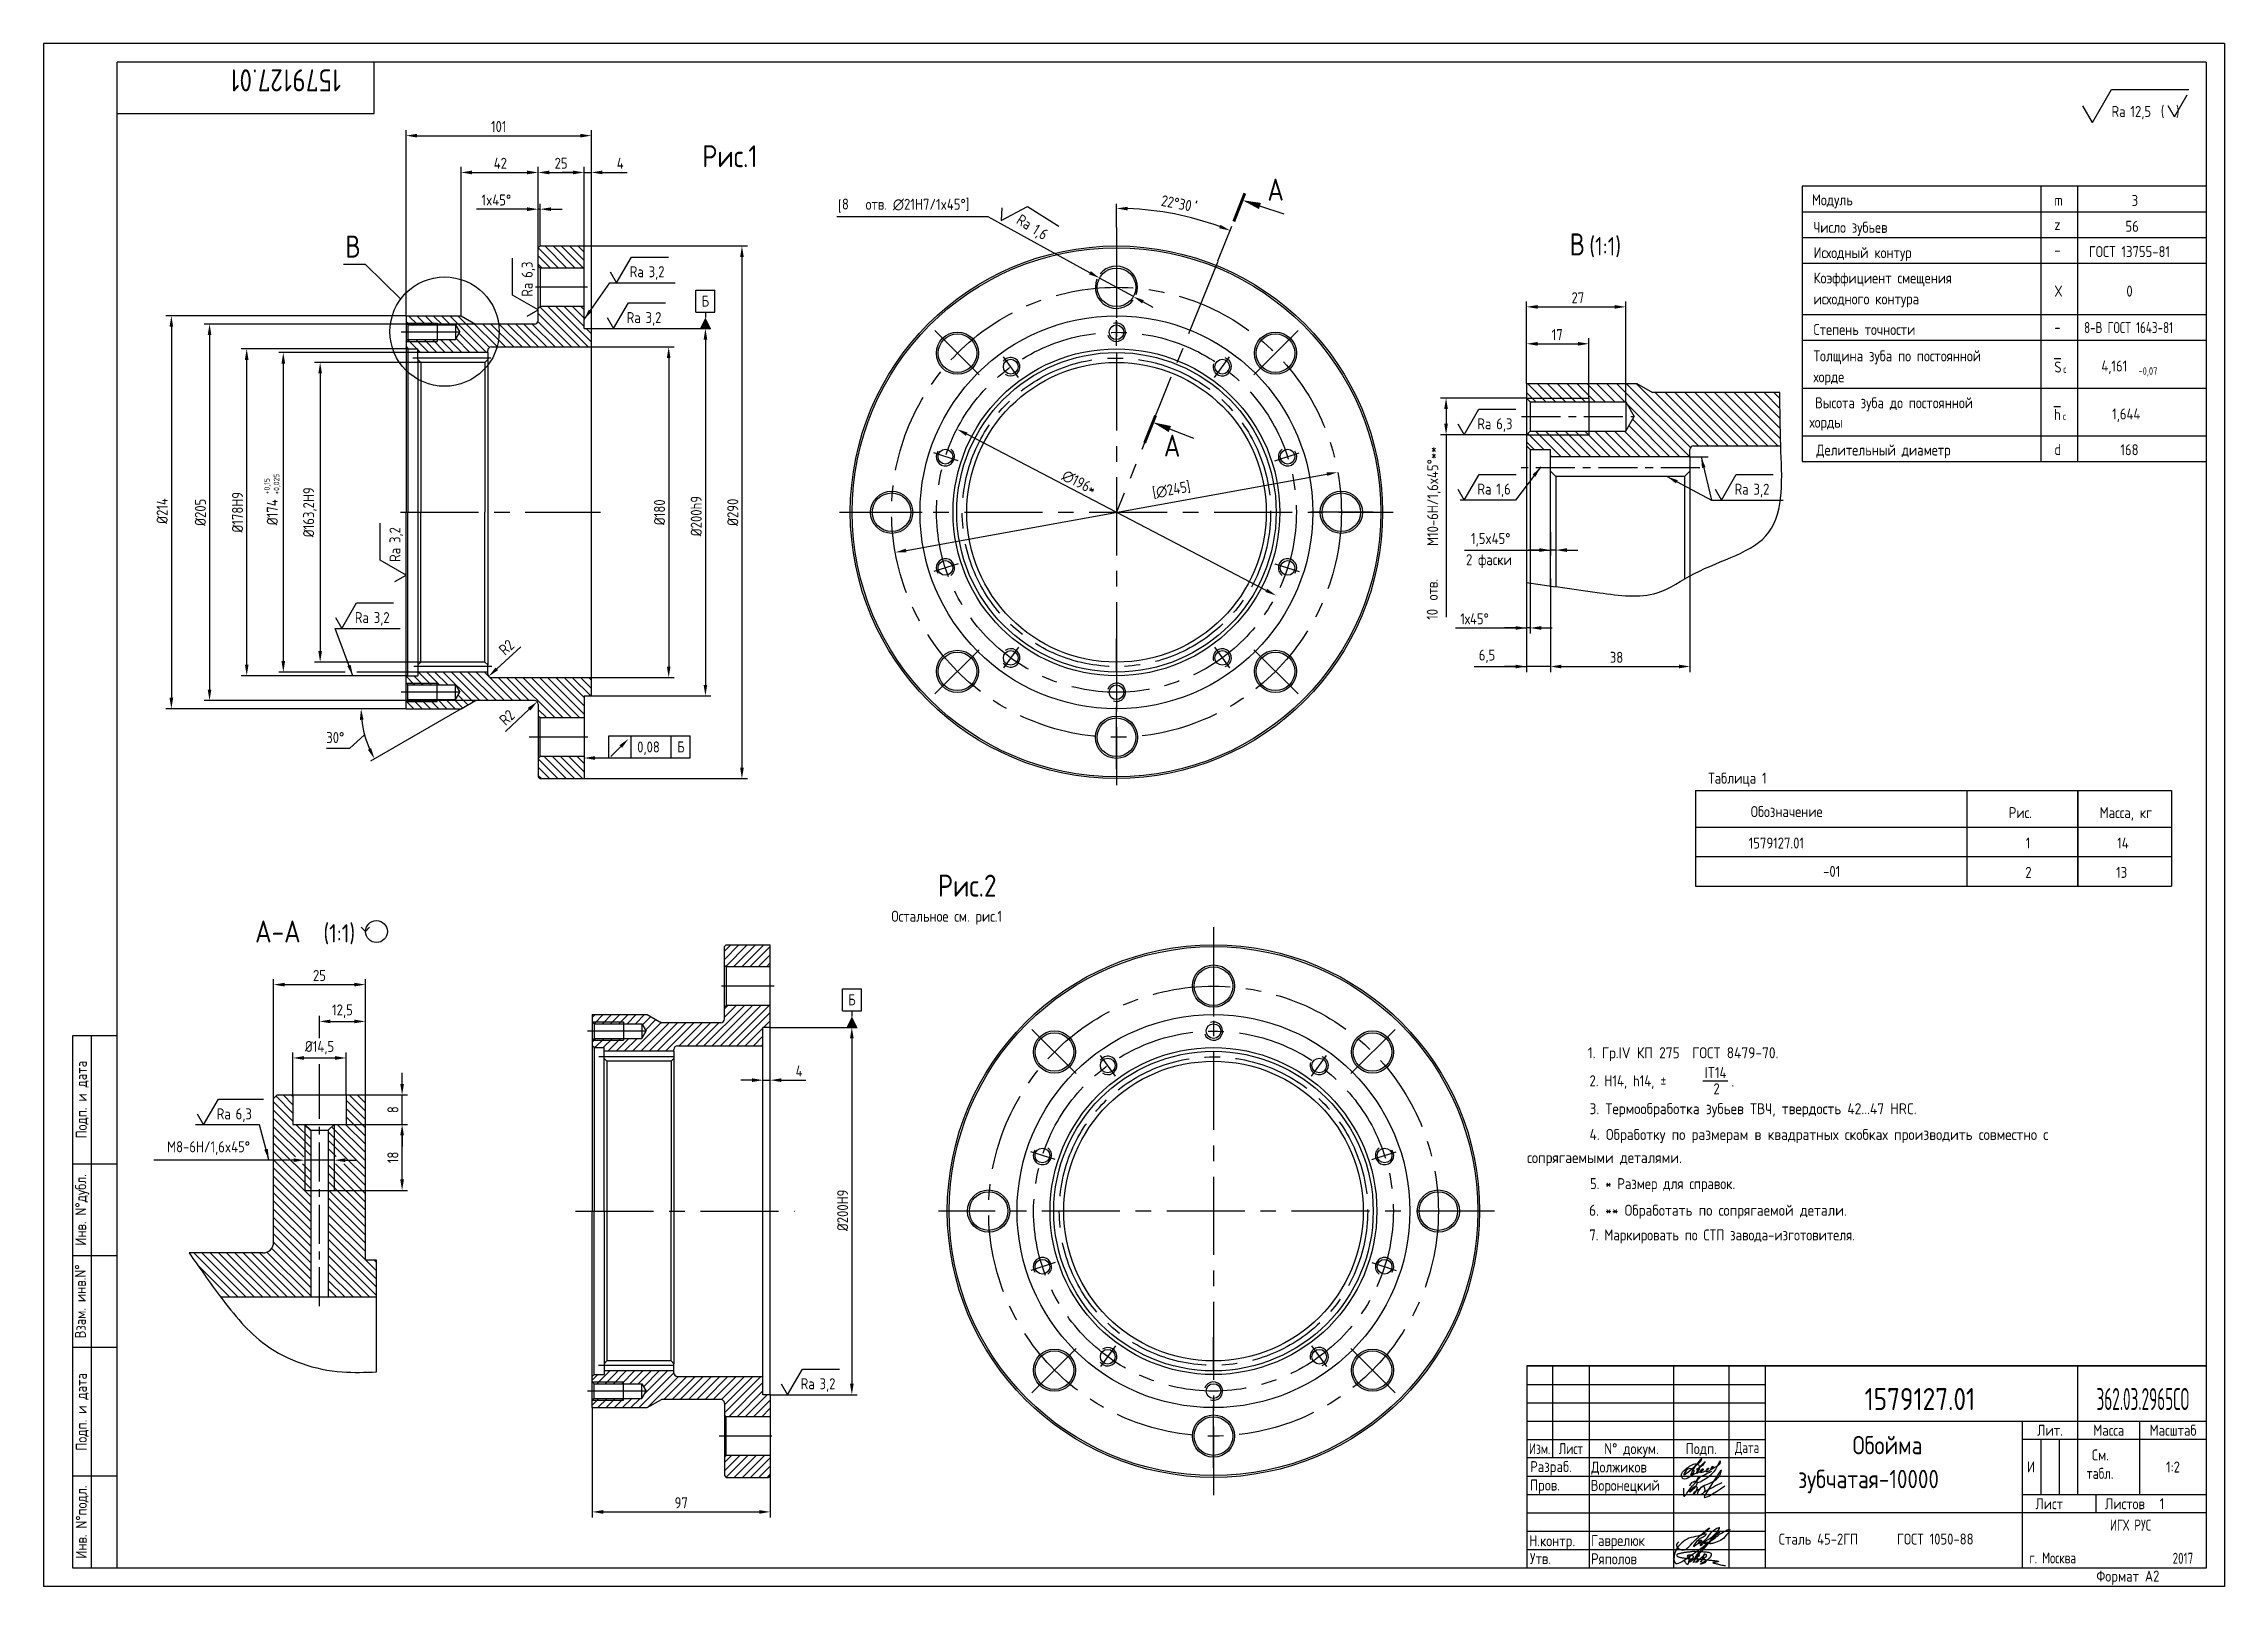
# Paper-space layout 'А2' of a CAD drawing. Extents: x -108 to 486, y 17 to 437.
# The model-space entities are those that its viewports show. They can reach past a viewport. Long polylines and large blocks are cut down to what shows.
import ezdxf
from ezdxf.enums import TextEntityAlignment as Align

# ---------------------------------------------------------------- set-up
doc = ezdxf.new("R2010")
doc.units = 0
doc.header["$LTSCALE"] = 8.5
doc.linetypes.add('CENTER', pattern=[2, 1.25, -0.25, 0.25, -0.25])
doc.layers.get('0').update_dxf_attribs({"linetype": 'CONTINUOUS'})
for name, color, linetype in [('BORD', 1, 'CONTINUOUS'), ('CEN', 5, 'CENTER'), ('CONT', 6, 'CONTINUOUS'), ('DIM', 7, 'CONTINUOUS'), ('HATCH', 2, 'CONTINUOUS'), ('TEXT', 3, 'CONTINUOUS'), ('TEXTB', 6, 'CONTINUOUS'), ('VPORTI', 7, 'CONTINUOUS')]:
    doc.layers.add(name, color=color, linetype=linetype)
doc.layers.get('VPORTI').off()
doc.styles.add('STYLE1', font='romans.shx', dxfattribs={"width": 0.8})
doc.dimstyles.new('Anqular_2', dxfattribs={"dimscale": 2, "dimtxt": 3, "dimasz": 3, "dimexe": 1.25, "dimexo": 0, "dimgap": 1.5, "dimtad": 2, "dimtoh": 1, "dimtxsty": 'STYLE1', "dimcen": 2.5, "dimclrt": 3, "dimadec": 0, "dimazin": 0, "dimtfac": 1, "dimtmove": 1, "dimatfit": 3, "dimfxl": 1, "dimarcsym": 0})
doc.dimstyles.new('LIN', dxfattribs={"dimscale": 0, "dimtxt": 3, "dimasz": 3, "dimexe": 1.5, "dimexo": 0, "dimgap": 1, "dimtad": 1, "dimzin": 13, "dimdsep": 46, "dimtxsty": 'STYLE1', "dimcen": 0, "dimclrt": 3, "dimadec": 0, "dimazin": 0, "dimtp": 1, "dimtm": 1, "dimtfac": 1, "dimtmove": 1, "dimatfit": 3, "dimfxl": 1, "dimtolj": 1, "dimtzin": 13, "dimarcsym": 0})
doc.dimstyles.new('LIN2', dxfattribs={"dimscale": 2, "dimtxt": 3, "dimasz": 3, "dimexe": 1.5, "dimexo": 0, "dimgap": 1, "dimtad": 1, "dimzin": 13, "dimdsep": 46, "dimtxsty": 'STYLE1', "dimcen": 0, "dimclrt": 3, "dimadec": 0, "dimazin": 0, "dimtfac": 1, "dimtmove": 0, "dimatfit": 0, "dimfxl": 1, "dimtolj": 1, "dimtzin": 13, "dimarcsym": 0})

psp = doc.layouts.new('А2')

# ---------------------------------------------------------------- texts
at = {"layer": 'TEXT', "style": 'STYLE1'}
for s, height, width, p in [('Модуль', 3, 0.8, (373.64, 393.05)), ('m', 3, 0.8, (439.69, 392.98)), ('3', 3, 0.8, (460.76, 392.9)), ('Число зубьев', 3, 0.8, (374.09, 385.57)), ('z', 3, 0.8, (439.69, 386.33)), ('56', 3, 0.8, (459.05, 385.85)), ('Исходный контур', 3, 0.8, (374.09, 378.68)), ('-', 3, 0.8, (439.69, 379.41)), ('ГОСТ 13755-81', 3, 0.8, (449.11, 378.96)), ('Коэффициент смещения', 3, 0.8, (374.09, 371.79)), ('X', 3, 0.8, (439.69, 368.21)), ('0', 3, 0.8, (459.31, 368.21)), ('исходного контура', 3, 0.8, (374.09, 366.08)), ('Степень точности', 3, 0.8, (374.09, 357.76)), ('-', 3, 0.8, (439.69, 358.39)), ('8-B ГОСТ 1643-81', 3, 0.7, (447.79, 358.29)), ('Толщина зуба по постоянной', 3, 0.8, (374.09, 350.57)), ('S', 3, 0.8, (439.69, 347.54)), ('4,161', 3, 0.8, (452.5, 347.82)), ('хорде', 3, 0.8, (374.09, 344.88)), ('с', 2, 0.8, (442.11, 347.45)), ('-0,07', 2, 0.8, (462.6, 346.95)), ('Высота зуба до постоянной  ', 3, 0.8, (374.54, 337.81)), ('  хорды', 3, 0.8, (369.84, 332.52)), ('h', 3, 0.8, (439.59, 334.64)), ('с', 2, 0.8, (442.02, 334.64)), ('1,644', 3, 0.8, (455.43, 334.76)), ('Делительный диаметр', 3, 0.8, (374.85, 324.95)), ('d', 3, 0.8, (439.69, 325.1)), ('168', 3, 0.8, (457.68, 325.03)), ('Таблица 1', 3, 0.8, (345.39, 235.62)), ('Обозначение', 3, 0.8, (357.01, 226.51)), ('Рис.', 3, 0.8, (427.28, 226.23)), ('Масса, кг', 3, 0.8, (452.02, 226.23)), ('1579127.01', 3, 0.8, (356.44, 217.95)), ('1', 3, 0.8, (431.91, 217.95)), ('14', 3, 0.8, (456.8, 217.95)), ('-01', 3, 0.8, (376.72, 210.24)), ('2', 3, 0.8, (431.78, 209.96)), ('13', 3, 0.8, (456.52, 209.96)), ('1. Гр.IV КП 275  ГОСТ 8479-70.', 3, 0.85, (312.6, 160.85)), ('2. Н14, h14, %%P', 3, 0.8, (313.08, 153.22)), ('IT14', 3, 0.8, (344.46, 155.44)), ('3. Термообработка зубьев ТВЧ, твердость 42...47 HRC.', 3, 0.85, (313.08, 145.62)), ('2', 3, 0.8, (346.84, 151.03)), ('.', 3, 0.8, (351.76, 153.12)), ('4. Обработку по размерам в квадратных скобках производить совместно с ', 3, 0.85, (313.08, 138.6)), ('сопрягаемыми деталями.', 3, 0.85, (296.04, 132.31)), ('5. * Размер для справок.', 3, 0.8, (313.22, 125.22)), ('6. ** Обработать по сопрягаемой детали.', 3, 0.85, (312.95, 117.98)), ('7. Маркировать по СТП завода-изготовителя.', 3, 0.8, (313.03, 111.25)), ('См.', 3, 0.8, (449.93, 51.35)), ('табл.', 3, 0.75, (448.47, 46.34)), ('Сталь 45-2ГП', 3, 0.8, (364.63, 28.45)), ('ГОСТ 1050-88', 3, 0.8, (396.85, 28.46))]:
    psp.add_text(s, height=height, dxfattribs=dict(at, width=width)).set_placement(p)
at = {"layer": 'TEXTB', "style": 'STYLE1', "width": 0.8}
psp.add_text('зубчатая-10000', height=5, dxfattribs=at).set_placement((369.9, 43.81))

msp = doc.modelspace()

# ---------------------------------------------------------------- texts
at = {"layer": 'CONT', "style": 'STYLE1', "width": 0.8}
for s, p in [('Рис.1', (-3666.654, -744.239)), ('B', (-3861.145, -793.415)), ('Рис.2', (-3639.739, -1149.025))]:
    msp.add_text(s, height=12, dxfattribs=at).set_placement(p)
at = {"layer": 'TEXT', "style": 'STYLE1', "width": 0.8}
for s, height, p in [('[', 6, (-3592.72, -768.365)), ('8', 6, (-3590.549, -767.279)), ('2 фаски', 3, (-4130.573, -873.875)), ('0,08', 6, (-3702.089, -1062.903)), ('Б', 6, (-3680.319, -1062.903)), ('Остальное см. рис.1', 6, (-3665.031, -1162.669))]:
    msp.add_text(s, height=height, dxfattribs=at).set_placement(p)
for s, p in [(' отв.', (-4138.274, -885.036)), ('10', (-4138.274, -888.741)), ('+0,025', (-3897.065, -922.507)), ('+0,15', (-3902.289, -922.298))]:
    msp.add_text(s, height=3, rotation=90, dxfattribs=at).set_placement(p)
at = {"layer": 'TEXTB', "style": 'STYLE1', "width": 0.8}
msp.add_attdef('A', (-3358.737, -762.521), 'А', height=12, rotation=0.70786, dxfattribs=at)
at = {"layer": 'TEXTB', "style": 'STYLE1', "text_generation_flag": 4, "width": 0.8}
msp.add_attdef('A', (-3406.196, -901.88), 'А', height=12, rotation=179.076309, dxfattribs=at)

# ---------------------------------------------------------------- blocks, each defined once
blk = doc.blocks.new('A$C314368CF')
at = {"layer": 'TEXT'}
for q in [(7.18, 6), (1.98, 3)]:
    blk.add_line((3.72, 0), q, dxfattribs=at)
at = {"layer": 'TEXT', "style": 'STYLE1', "width": 0.8}
blk.add_text('(  )', height=3, dxfattribs=at).set_placement((0, 0))
blk = doc.blocks.new('sherISO_18')
at = {"layer": 'CONT'}
for p, q in [((-30.94, -16.46), (-25.74, -7.46)), ((-25.74, -7.46), (-4.67, -7.46)), ((-30.94, -16.46), (-33.54, -11.96))]:
    blk.add_line(p, q, dxfattribs=at)
blk.add_blockref('A$C314368CF', (-12.3, -14.96))
at = {"layer": 'TEXTB', "style": 'STYLE1', "width": 0.8}
blk.add_text('Ra', height=3, dxfattribs=at).set_placement((-25.74, -14.96))
blk.add_attdef('12,5', (-20.6, -14.96), '', height=3, dxfattribs=at)
blk = doc.blocks.new('A2_01_protect')
at = {"layer": 'BORD'}
for p, q in [((594, 420), (0, 420)), ((0, 420), (0, 0)), ((0, 420), (0, 0)), ((594, 420), (594, 0)), ((404, 55), (469, 55)), ((404, 50), (469, 50)), ((404, 45), (469, 45)), ((544, 40), (544, 25)), ((549, 40), (549, 25)), ((404, 30), (469, 30)), ((404, 25), (469, 25)), ((404, 20), (469, 20)), ((404, 15), (469, 15)), ((404, 10), (469, 10)), ((594, 0), (0, 0))]:
    blk.add_line(p, q, dxfattribs=at)
at = {"layer": 'CONT'}
for p, q in [((20, 5), (20, 415)), ((589, 415), (20, 415)), ((90, 401), (90, 415)), ((589, 415), (589, 5)), ((20, 401), (90, 401)), ((8, 5), (8, 150)), ((8, 150), (20, 150)), ((13, 5), (13, 150)), ((8, 115), (20, 115)), ((20, 90), (8, 90)), ((20, 65), (8, 65)), ((404, 60), (404, 5)), ((589, 60), (404, 60)), ((404, 60), (589, 60)), ((411, 60), (411, 35)), ((421, 60), (421, 5)), ((444, 5), (444, 60)), ((459, 60), (459, 5)), ((469, 5), (469, 60)), ((554, 60), (554, 25)), ((469, 45), (589, 45)), ((539, 5), (539, 45)), ((571, 25), (571, 45)), ((404, 40), (469, 40)), ((589, 40), (539, 40)), ((20, 30), (8, 30)), ((469, 35), (404, 35)), ((539, 25), (589, 25)), ((559, 25), (559, 20)), ((589, 20), (469, 20)), ((20, 5), (8, 5)), ((589, 5), (20, 5))]:
    blk.add_line(p, q, dxfattribs=at)
at = {"layer": 'TEXT', "style": 'STYLE1', "width": 0.8}
for s, p in [('Подп. и дата', (10.5, 132.5)), ('Инв. N%%dдубл.', (10.5, 102.5)), ('Взам. инв.N%%d ', (10, 78.38)), ('Подп. и дата', (10.5, 47.5)), ('Инв. N%%dподл.', (10.5, 17.5))]:
    blk.add_text(s, height=3, rotation=90, dxfattribs=at).set_placement(p, align=Align.MIDDLE)
at = {"layer": 'TEXT', "style": 'STYLE1'}
for s, width, p in [('Лит.', 0.8, (546.5, 42.5)), ('Масса', 0.8, (562.5, 42.5)), ('Масштаб', 0.8, (580, 42.5)), ('Изм.', 0.7, (407.5, 37.5)), ('Лист', 0.7, (416, 37.5)), ('N%%d докум.', 0.8, (432.5, 37.5)), ('Подп.', 0.8, (451.5, 37.5)), ('Лист', 0.8, (546.27, 22.5)), ('Листов', 0.8, (566.9, 22.5))]:
    blk.add_text(s, height=3, dxfattribs=dict(at, width=width)).set_placement(p, align=Align.MIDDLE_CENTER)
at = {"layer": 'TEXT', "style": 'STYLE1', "width": 0.7}
for s, p in [('Дата', (464, 37.5)), ('ИГХ РУС', (568.45, 16.69))]:
    blk.add_text(s, height=3, dxfattribs=at).set_placement(p, align=Align.MIDDLE)
at = {"layer": 'TEXT', "style": 'STYLE1'}
for s, width, p in [('Разpаб.', 0.8, (404.92, 31.1)), ('Пpов.', 0.8, (404.84, 26.08)), ('Н.контp.', 0.8, (404.63, 10.92)), ('Утв.', 0.8, (404.84, 6.06)), ('г. Москва', 0.7, (540.9, 6.25)), ('Фоpмат А2', 0.8, (559.11, 1.29))]:
    blk.add_text(s, height=3, dxfattribs=dict(at, width=width)).set_placement(p)
for tag, p, width in [('ФИО', (423, 31), 0.8), ('И', (540.24, 31.03), 0.8), ('ФИО', (423, 26), 0.8), ('ФИО', (423, 11), 0.8), ('ФИО', (423, 6), 0.8), ('2007', (576.85, 6.29), 0.7)]:
    blk.add_attdef(tag, p, '', height=3, dxfattribs=dict(at, width=width))
at = {"layer": 'TEXT', "style": 'STYLE1', "width": 0.8}
for tag, p in [('200', (562.5, 32.5)), ('1:10', (580, 32.5))]:
    blk.add_attdef(tag, text='', height=3, dxfattribs=at).set_placement(p, align=Align.MIDDLE)
blk.add_attdef('СБОРОЧНЫЙ_ЧЕРТЕЖ', text='', height=3, dxfattribs=at).set_placement((504, 21.3), align=Align.CENTER)
for tag, p in [('1', (553, 22.5)), ('2', (577, 22.5))]:
    blk.add_attdef(tag, text='', height=3, dxfattribs=at).set_placement(p, align=Align.MIDDLE_CENTER)
at = {"layer": 'TEXTB', "style": 'STYLE1', "width": 0.8}
blk.add_attdef('1234567', (81, 413), '', height=6, rotation=180, dxfattribs=at)
blk.add_attdef('1234567', (507.4, 48), '', height=6, dxfattribs=at)
for tag, height, p in [('123ХЯ', 6, (567.62, 48)), ('НАИМЕНОВАНИЕ', 5, (504, 30))]:
    blk.add_attdef(tag, text='', height=height, dxfattribs=at).set_placement(p, align=Align.CENTER)
blk = doc.blocks.new('A$C63F45750')
at = {"layer": 'TEXT'}
for points, knots in [([(3.17, 2.37), (3.12, 2.38), (3.04, 2.41), (2.94, 2.5), (2.85, 2.57), (2.79, 2.69), (2.87, 2.77), (2.99, 2.84), (3.16, 2.89), (3.36, 2.93), (3.6, 2.95), (3.82, 2.92), (4.05, 2.87), (4.25, 2.78), (4.45, 2.63), (4.46, 2.42), (4.38, 2.26), (4.28, 2.1), (4.17, 1.94), (4.03, 1.78), (3.89, 1.62), (3.75, 1.52), (3.63, 1.43), (3.49, 1.36), (3.35, 1.3), (3.24, 1.25), (3.16, 1.21), (3.12, 1.15), (3.19, 1.1), (3.27, 1.09), (3.4, 1.07), (3.55, 1.07), (3.72, 1.12), (3.92, 1.19), (4.1, 1.34), (4.26, 1.51), (4.44, 1.65), (4.59, 1.81), (4.74, 1.93), (4.84, 2.04), (4.93, 2.14), (5.07, 2.29), (5.19, 2.53), (5.28, 2.68), (5.35, 2.96), (5.23, 2.66), (5.2, 2.44), (5.04, 2.09), (4.95, 1.81), (4.86, 1.57), (4.75, 1.31), (4.67, 1.12), (4.46, 0.78), (4.62, 1.17), (4.71, 1.45), (4.88, 1.74), (5.01, 2), (5.08, 2.19), (5.19, 2.4), (5.32, 2.58), (5.4, 2.75), (5.52, 2.89), (5.65, 3.04), (5.85, 3.1), (6.02, 3.03), (6.08, 2.87), (6.03, 2.7), (5.9, 2.51), (5.7, 2.37), (5.55, 2.23), (5.4, 2.17), (5.31, 2.12), (5.12, 2.09), (5.35, 2.07), (5.48, 2), (5.64, 1.93), (5.75, 1.8), (5.85, 1.67), (5.89, 1.54), (5.89, 1.37), (5.8, 1.2), (5.63, 1.06), (5.41, 0.94), (5.23, 0.86), (5.02, 0.92), (5.13, 1.1), (5.28, 1.16), (5.44, 1.27), (5.61, 1.36), (5.74, 1.46), (5.86, 1.53), (5.95, 1.61), (6.05, 1.69), (6.15, 1.77), (6.28, 1.87), (6.46, 2.02), (6.65, 2.19), (6.83, 2.37), (6.98, 2.49), (7.11, 2.61), (7.2, 2.74), (7.32, 2.84), (7.42, 2.97), (7.48, 3.08), (7.48, 3.27), (7.34, 3.08), (7.28, 2.94), (7.18, 2.69), (7.1, 2.46), (7, 2.22), (6.93, 1.98), (6.83, 1.78), (6.73, 1.55), (6.67, 1.34), (6.6, 1.14), (6.56, 1.03), (6.39, 0.99), (6.62, 1.33), (6.75, 1.54), (6.93, 1.87), (7.05, 2.08), (7.18, 2.32), (7.33, 2.6), (7.47, 2.89), (7.6, 3.07), (7.79, 3.18), (7.95, 3.01), (8, 2.81), (7.99, 2.62), (7.94, 2.46), (7.83, 2.33), (7.69, 2.22), (7.53, 2.11), (7.37, 2.03), (7.21, 1.99), (7.11, 1.97), (6.89, 1.98), (7.07, 1.94), (7.15, 1.9), (7.27, 1.88), (7.39, 1.84), (7.52, 1.81), (7.62, 1.72), (7.7, 1.62), (7.78, 1.51), (7.83, 1.39), (7.87, 1.26), (7.88, 1.13), (7.86, 0.99), (7.75, 0.88), (7.6, 0.77), (7.4, 0.73), (7.19, 0.66), (6.97, 0.55), (6.71, 0.48), (6.57, 0.44), (6.42, 0.42), (6.52, 0.58), (6.61, 0.64), (6.81, 0.78), (7.06, 0.89), (7.33, 1.04), (7.55, 1.16), (7.7, 1.24), (7.84, 1.32), (7.99, 1.43), (8.21, 1.58), (8.48, 1.76), (8.74, 1.95), (8.97, 2.12), (9.1, 2.29), (9.23, 2.44), (9.3, 2.6), (9.37, 2.74), (9.42, 2.92), (9.45, 3.13), (9.21, 3.48), (8.67, 3.59), (8.09, 3.63), (7.57, 3.66), (7.06, 3.74), (6.57, 3.75), (6.09, 3.74), (5.67, 3.78), (5.28, 3.78), (4.96, 3.81), (4.65, 3.83), (4.31, 3.82), (3.97, 3.79), (3.61, 3.74), (3.22, 3.67), (2.86, 3.66), (2.53, 3.61), (2.18, 3.52), (1.78, 3.54), (1.38, 3.37), (0.96, 3.35), (0.58, 3.24), (0.25, 3.19), (0.03, 3.06), (-0.03, 2.83), (0.02, 2.6), (0.26, 2.38), (0.59, 2.33), (1, 2.2), (1.48, 2.15), (1.93, 2.05), (2.35, 2.02), (2.72, 2.01), (3.11, 1.94), (3.68, 1.94), (4.25, 1.83), (4.91, 1.87), (5.53, 1.76), (6.13, 1.72), (6.73, 1.71), (7.32, 1.62), (7.99, 1.55), (8.64, 1.54), (9.16, 1.46), (9.61, 1.42), (10.03, 1.4), (10.41, 1.32), (10.73, 1.29), (11.01, 1.24), (11.18, 1.23), (11.42, 1.14), (11.18, 1.06), (11.01, 1.03), (10.71, 0.98), (10.37, 0.92), (10.1, 0.91), (9.65, 0.75), (10.22, 0.67), (10.54, 0.59), (11.08, 0.47), (11.61, 0.35), (12.17, 0.15), (12.64, 0.08), (12.98, 0.03), (13.11, 0.01), (13.18, 0)], [0, 0, 0, 0, 0.153866, 0.270441, 0.388867, 0.510533, 0.592156, 0.71333, 0.90842, 1.11344, 1.349254, 1.61246, 1.782219, 2.047249, 2.291879, 2.451528, 2.651081, 2.806158, 3.017979, 3.227348, 3.462381, 3.633009, 3.75766, 3.920516, 4.080796, 4.214529, 4.291786, 4.349969, 4.397594, 4.50822, 4.594826, 4.799244, 4.954392, 5.128468, 5.437537, 5.632649, 5.842485, 6.094987, 6.293219, 6.410959, 6.551192, 6.687808, 7.022147, 7.294342, 7.425356, 7.52079, 7.946481, 8.313051, 8.59833, 8.833695, 9.090496, 9.427695, 9.601191, 9.883219, 10.093306, 10.673943, 10.798776, 10.974628, 11.287247, 11.486184, 11.648652, 11.848902, 12.027194, 12.25348, 12.40059, 12.537783, 12.716293, 12.91523, 13.208551, 13.438489, 13.549668, 13.67779, 13.77127, 13.930001, 14.029091, 14.272112, 14.434836, 14.547084, 14.739051, 14.830983, 15.061241, 15.268922, 15.500489, 15.788979, 15.879568, 16.024283, 16.221854, 16.418714, 16.593102, 16.783247, 16.91018, 17.018213, 17.135263, 17.278205, 17.430482, 17.620087, 17.979626, 18.191789, 18.388716, 18.565718, 18.714854, 18.857929, 19.039974, 19.171375, 19.283034, 19.400085, 19.618058, 19.882245, 20.150781, 20.377854, 20.649532, 20.89723, 21.042543, 21.40016, 21.557817, 21.667145, 21.752781, 21.926256, 22.412297, 22.813145, 22.961412, 23.171289, 23.607257, 23.940428, 24.110007, 24.291214, 24.48084, 24.697609, 24.904078, 25.034245, 25.218018, 25.407651, 25.573473, 25.787447, 25.930292, 26.051316, 26.18846, 26.285312, 26.406799, 26.52425, 26.630463, 26.793722, 26.898606, 27.029313, 27.171012, 27.314101, 27.419918, 27.580557, 27.709367, 27.829268, 28.024364, 28.266961, 28.41242, 28.705761, 28.989137, 29.187748, 29.233768, 29.332802, 29.529535, 29.667094, 30.039923, 30.332117, 30.61061, 30.769982, 30.856778, 31.109923, 31.313488, 31.656425, 32.066331, 32.296628, 32.49714, 32.710276, 32.891468, 33.014834, 33.177747, 33.444503, 33.618009, 34.409008, 34.914636, 35.419802, 35.95397, 36.458179, 36.88069, 37.388403, 37.738353, 38.034261, 38.353468, 38.693154, 39.037638, 39.391136, 39.787481, 40.203773, 40.488977, 40.784975, 41.26625, 41.668005, 42.070065, 42.499388, 42.869834, 43.079573, 43.213439, 43.554591, 43.717296, 44.153724, 44.506336, 45.019111, 45.587859, 45.90191, 46.270392, 46.703958, 47.093115, 47.952647, 48.44014, 49.079253, 49.808223, 50.268654, 50.851051, 51.604831, 52.298429, 52.776925, 53.1907, 53.661988, 54.042386, 54.348524, 54.616841, 54.853814, 54.983777, 55.126096, 55.333328, 55.613101, 56.008732, 56.315809, 56.59982, 56.87931, 57.399251, 57.889617, 58.432507, 59.066698, 59.660314, 59.862668, 60.07277, 60.07277, 60.07277, 60.07277]), ([(2.31, 1.53), (2.26, 1.52), (2.17, 1.51), (2.06, 1.48), (1.93, 1.38), (2.07, 1.25), (2.14, 1.11), (2.26, 0.93), (2.39, 0.72), (2.57, 0.54), (2.71, 0.44), (2.86, 0.4), (3.02, 0.43), (3.14, 0.54), (3.21, 0.79), (3.25, 1.07), (3.31, 1.4), (3.35, 1.67), (3.38, 1.92), (3.47, 2.19), (3.5, 2.43), (3.54, 2.59), (3.56, 2.64)], [0, 0, 0, 0, 0.15847, 0.269731, 0.363591, 0.555514, 0.688037, 0.848606, 1.204359, 1.433632, 1.58673, 1.729549, 1.880686, 2.057874, 2.19169, 2.63505, 2.928153, 3.184121, 3.441863, 3.696117, 4.025873, 4.178055, 4.178055, 4.178055, 4.178055])]:
    blk.add_open_spline(points, degree=3, knots=knots, dxfattribs=at)
blk = doc.blocks.new('*D5')
at = {"layer": 'DIM', "color": 0, "lineweight": -2, "transparency": 16777216}
for p, q in [((-3736.02, -842.12), (-3681.92, -842.12)), ((-3684.92, -848.12), (-3684.92, -1016.12)), ((-3736.02, -1022.12), (-3681.92, -1022.12))]:
    blk.add_line(p, q, dxfattribs=at)
at = {"layer": 'DIM', "color": 0, "transparency": 16777216}
for points in [[(-3685.92, -848.12), (-3683.92, -848.12), (-3684.92, -842.12)], [(-3685.92, -1016.12), (-3683.92, -1016.12), (-3684.92, -1022.12)]]:
    blk.add_solid(points, dxfattribs=at)
at = {"layer": 'DIM', "color": 3, "transparency": 16777216, "insert": (-3689.92, -932.12), "char_height": 6, "attachment_point": 5, "rotation": 90, "style": 'STYLE1'}
blk.add_mtext('\\A1;%%C180', dxfattribs=at)
blk = doc.blocks.new('*D6')
at = {"layer": 'DIM', "color": 0, "lineweight": -2, "transparency": 16777216}
for p, q in [((-3731.02, -832.12), (-3661.91, -832.12)), ((-3664.91, -838.12), (-3664.91, -1026.12)), ((-3727.02, -1032.12), (-3661.91, -1032.12))]:
    blk.add_line(p, q, dxfattribs=at)
at = {"layer": 'DIM', "color": 0, "transparency": 16777216}
for points in [[(-3665.91, -838.12), (-3663.91, -838.12), (-3664.91, -832.12)], [(-3665.91, -1026.12), (-3663.91, -1026.12), (-3664.91, -1032.12)]]:
    blk.add_solid(points, dxfattribs=at)
at = {"layer": 'DIM', "color": 3, "transparency": 16777216, "insert": (-3669.91, -934.19), "char_height": 6, "attachment_point": 5, "rotation": 90, "style": 'STYLE1'}
blk.add_mtext('\\A1;%%C200h9', dxfattribs=at)
blk = doc.blocks.new('*D7')
at = {"layer": 'DIM', "color": 0, "lineweight": -2, "transparency": 16777216}
for p, q in [((-3731.02, -787.12), (-3642.01, -787.12)), ((-3645.01, -793.12), (-3645.01, -1071.12)), ((-3731.02, -1077.12), (-3642.01, -1077.12))]:
    blk.add_line(p, q, dxfattribs=at)
at = {"layer": 'DIM', "color": 0, "transparency": 16777216}
for points in [[(-3646.01, -793.12), (-3644.01, -793.12), (-3645.01, -787.12)], [(-3646.01, -1071.12), (-3644.01, -1071.12), (-3645.01, -1077.12)]]:
    blk.add_solid(points, dxfattribs=at)
at = {"layer": 'DIM', "color": 3, "transparency": 16777216, "insert": (-3650.01, -932.12), "char_height": 6, "attachment_point": 5, "rotation": 90, "style": 'STYLE1'}
blk.add_mtext('\\A1;%%C290', dxfattribs=at)
blk = doc.blocks.new('*D8')
at = {"layer": 'DIM', "color": 0, "lineweight": -2, "transparency": 16777216}
for p, q in [((-3819.12, -850.52), (-3877.79, -850.52)), ((-3874.79, -856.52), (-3874.79, -1007.72)), ((-3819.12, -1013.72), (-3877.79, -1013.72))]:
    blk.add_line(p, q, dxfattribs=at)
at = {"layer": 'DIM', "color": 0, "transparency": 16777216}
for points in [[(-3875.79, -856.52), (-3873.79, -856.52), (-3874.79, -850.52)], [(-3875.79, -1007.72), (-3873.79, -1007.72), (-3874.79, -1013.72)]]:
    blk.add_solid(points, dxfattribs=at)
at = {"layer": 'DIM', "color": 3, "transparency": 16777216, "insert": (-3880.36, -932.12), "char_height": 6, "attachment_point": 5, "rotation": 90, "style": 'STYLE1'}
blk.add_mtext('\\A1;%%C163,2Н9', dxfattribs=at)
blk = doc.blocks.new('*D9')
at = {"layer": 'DIM', "color": 0, "lineweight": -2, "transparency": 16777216}
for p, q in [((-3828.02, -825.12), (-3828.02, -724.06)), ((-3727.02, -747.08), (-3727.02, -724.06)), ((-3822.02, -727.06), (-3733.02, -727.06))]:
    blk.add_line(p, q, dxfattribs=at)
at = {"layer": 'DIM', "color": 0, "transparency": 16777216}
for points in [[(-3822.02, -726.06), (-3822.02, -728.06), (-3828.02, -727.06)], [(-3733.02, -726.06), (-3733.02, -728.06), (-3727.02, -727.06)]]:
    blk.add_solid(points, dxfattribs=at)
at = {"layer": 'DIM', "color": 3, "transparency": 16777216, "insert": (-3777.52, -722.06), "char_height": 6, "attachment_point": 5, "style": 'STYLE1'}
blk.add_mtext('\\A1;101', dxfattribs=at)
blk = doc.blocks.new('*D10')
at = {"layer": 'DIM', "color": 0, "lineweight": -2, "transparency": 16777216}
for p, q in [((-3827.02, -843.12), (-3917.8, -843.12)), ((-3914.8, -1015.12), (-3914.8, -849.12)), ((-3827.02, -1021.12), (-3917.8, -1021.12))]:
    blk.add_line(p, q, dxfattribs=at)
at = {"layer": 'DIM', "color": 0, "transparency": 16777216}
for points in [[(-3915.8, -849.12), (-3913.8, -849.12), (-3914.8, -843.12)], [(-3915.8, -1015.12), (-3913.8, -1015.12), (-3914.8, -1021.12)]]:
    blk.add_solid(points, dxfattribs=at)
at = {"layer": 'DIM', "color": 3, "transparency": 16777216, "insert": (-3919.8, -932.12), "char_height": 6, "attachment_point": 5, "rotation": 90, "style": 'STYLE1'}
blk.add_mtext('\\A1;%%C178H9', dxfattribs=at)
blk = doc.blocks.new('*D11')
at = {"layer": 'DIM', "color": 0, "lineweight": -2, "transparency": 16777216}
blk.add_line((-3555.62, -952.89), (-3326.36, -911.34), dxfattribs=at)
at = {"layer": 'DIM', "color": 0, "transparency": 16777216}
for points in [[(-3326.53, -910.35), (-3326.18, -912.32), (-3320.45, -910.27)], [(-3555.8, -951.91), (-3555.44, -953.88), (-3561.52, -953.96)]]:
    blk.add_solid(points, dxfattribs=at)
at = {"layer": 'DIM', "color": 3, "transparency": 16777216, "insert": (-3411.02, -920.01), "char_height": 6, "attachment_point": 5, "rotation": 10.27346, "style": 'STYLE1'}
blk.add_mtext('\\A1;[∅245]', dxfattribs=at)
blk = doc.blocks.new('*D12')
at = {"layer": 'DIM', "color": 0, "lineweight": -2, "transparency": 16777216}
for p, q in [((-3510.94, -771.28), (-3589.06, -771.28)), ((-3455.46, -801.69), (-3510.94, -771.28)), ((-3431.78, -814.66), (-3450.2, -804.57)), ((-3426.52, -817.55), (-3421.26, -820.43))]:
    blk.add_line(p, q, dxfattribs=at)
at = {"layer": 'DIM', "color": 0, "transparency": 16777216}
for points in [[(-3454.98, -800.81), (-3455.94, -802.56), (-3450.2, -804.57)], [(-3426.04, -816.67), (-3427, -818.42), (-3431.78, -814.66)]]:
    blk.add_solid(points, dxfattribs=at)
at = {"layer": 'DIM', "color": 3, "transparency": 16777216, "insert": (-3551, -764.71), "char_height": 6, "attachment_point": 5, "style": 'STYLE1'}
blk.add_mtext('\\A1; отв. ∅21Н7/1x45%%d]', dxfattribs=at)
blk = doc.blocks.new('*D13')
at = {"layer": 'DIM', "color": 0, "lineweight": -2, "transparency": 16777216}
for p, q in [((-3231, -1193.29), (-3231, -1187.28)), ((-3218.5, -1208.8), (-3218.5, -1187.28)), ((-3228, -1188.78), (-3221.5, -1188.78))]:
    blk.add_line(p, q, dxfattribs=at)
at = {"layer": 'DIM', "color": 0, "transparency": 16777216}
for points in [[(-3228, -1188.28), (-3228, -1189.28), (-3231, -1188.78)], [(-3221.5, -1188.28), (-3221.5, -1189.28), (-3218.5, -1188.78)]]:
    blk.add_solid(points, dxfattribs=at)
at = {"layer": 'DIM', "color": 3, "transparency": 16777216, "insert": (-3224.75, -1185.99), "char_height": 3, "attachment_point": 5, "style": 'STYLE1'}
blk.add_mtext('\\A1;12,5', dxfattribs=at)
blk = doc.blocks.new('*D16')
at = {"layer": 'DIM', "color": 0, "lineweight": -2, "transparency": 16777216}
blk.add_line((-3359.4, -974.63), (-3522.57, -889.6), dxfattribs=at)
at = {"layer": 'DIM', "color": 0, "transparency": 16777216}
for points in [[(-3522.11, -888.71), (-3523.04, -890.49), (-3527.9, -886.83)], [(-3358.94, -973.75), (-3359.86, -975.52), (-3354.08, -977.4)]]:
    blk.add_solid(points, dxfattribs=at)
at = {"layer": 'DIM', "color": 3, "transparency": 16777216, "insert": (-3461.37, -915.86), "char_height": 6, "attachment_point": 5, "rotation": 332.47561, "style": 'STYLE1'}
blk.add_mtext('\\A1;∅196*', dxfattribs=at)
blk = doc.blocks.new('*D17')
at = {"layer": 'DIM', "color": 0, "lineweight": -2, "transparency": 16777216}
for p, q in [((-3243.5, -1209.8), (-3243.5, -1177.26)), ((-3240.5, -1178.76), (-3221.5, -1178.76)), ((-3218.5, -1208.8), (-3218.5, -1177.26))]:
    blk.add_line(p, q, dxfattribs=at)
at = {"layer": 'DIM', "color": 0, "transparency": 16777216}
for points in [[(-3240.5, -1178.26), (-3240.5, -1179.26), (-3243.5, -1178.76)], [(-3221.5, -1178.26), (-3221.5, -1179.26), (-3218.5, -1178.76)]]:
    blk.add_solid(points, dxfattribs=at)
at = {"layer": 'DIM', "color": 3, "transparency": 16777216, "insert": (-3231, -1176.26), "char_height": 3, "attachment_point": 5, "style": 'STYLE1'}
blk.add_mtext('\\A1;25', dxfattribs=at)
blk = doc.blocks.new('*D18')
at = {"layer": 'DIM', "color": 0, "lineweight": -2, "transparency": 16777216}
for p, q in [((-3828.02, -825.12), (-3958.85, -825.12)), ((-3955.85, -831.12), (-3955.85, -1033.12)), ((-3828.02, -1039.12), (-3958.85, -1039.12))]:
    blk.add_line(p, q, dxfattribs=at)
at = {"layer": 'DIM', "color": 0, "transparency": 16777216}
for points in [[(-3956.85, -831.12), (-3954.85, -831.12), (-3955.85, -825.12)], [(-3956.85, -1033.12), (-3954.85, -1033.12), (-3955.85, -1039.12)]]:
    blk.add_solid(points, dxfattribs=at)
at = {"layer": 'DIM', "color": 3, "transparency": 16777216, "insert": (-3960.85, -931.42), "char_height": 6, "attachment_point": 5, "rotation": 90, "style": 'STYLE1'}
blk.add_mtext('\\A1;%%C214', dxfattribs=at)
blk = doc.blocks.new('*D19')
at = {"layer": 'DIM', "color": 0, "lineweight": -2, "transparency": 16777216}
for p, q in [((-3798.02, -825.12), (-3798.02, -744.08)), ((-3792.02, -747.08), (-3762.02, -747.08)), ((-3756.02, -788.12), (-3756.02, -744.08))]:
    blk.add_line(p, q, dxfattribs=at)
at = {"layer": 'DIM', "color": 0, "transparency": 16777216}
for points in [[(-3792.02, -746.08), (-3792.02, -748.08), (-3798.02, -747.08)], [(-3762.02, -746.08), (-3762.02, -748.08), (-3756.02, -747.08)]]:
    blk.add_solid(points, dxfattribs=at)
at = {"layer": 'DIM', "color": 3, "transparency": 16777216, "insert": (-3776.63, -742.08), "char_height": 6, "attachment_point": 5, "style": 'STYLE1'}
blk.add_mtext('\\A1;42', dxfattribs=at)
blk = doc.blocks.new('*D20')
at = {"layer": 'DIM', "color": 0, "lineweight": -2, "transparency": 16777216}
for p, q in [((-4114.08, -824.37), (-4114.08, -802.05)), ((-4111.08, -803.55), (-4090.08, -803.55)), ((-4087.08, -829.37), (-4087.08, -802.05))]:
    blk.add_line(p, q, dxfattribs=at)
at = {"layer": 'DIM', "color": 0, "transparency": 16777216}
for points in [[(-4111.08, -803.05), (-4111.08, -804.05), (-4114.08, -803.55)], [(-4090.08, -803.05), (-4090.08, -804.05), (-4087.08, -803.55)]]:
    blk.add_solid(points, dxfattribs=at)
at = {"layer": 'DIM', "color": 3, "transparency": 16777216, "insert": (-4100.11, -801.05), "char_height": 3, "attachment_point": 5, "style": 'STYLE1'}
blk.add_mtext('\\A1;27', dxfattribs=at)
blk = doc.blocks.new('*D21')
at = {"layer": 'DIM', "color": 0, "lineweight": -2, "transparency": 16777216}
for p, q in [((-4114.08, -824.37), (-4114.08, -812.1)), ((-4111.08, -813.6), (-4100.08, -813.6)), ((-4097.08, -828.37), (-4097.08, -812.1))]:
    blk.add_line(p, q, dxfattribs=at)
at = {"layer": 'DIM', "color": 0, "transparency": 16777216}
for points in [[(-4111.08, -813.1), (-4111.08, -814.1), (-4114.08, -813.6)], [(-4100.08, -813.1), (-4100.08, -814.1), (-4097.08, -813.6)]]:
    blk.add_solid(points, dxfattribs=at)
at = {"layer": 'DIM', "color": 3, "transparency": 16777216, "insert": (-4105.73, -811.1), "char_height": 3, "attachment_point": 5, "style": 'STYLE1'}
blk.add_mtext('\\A1;17', dxfattribs=at)
blk = doc.blocks.new('*D22')
at = {"layer": 'DIM', "color": 0, "lineweight": -2, "transparency": 16777216}
for p, q in [((-4114.08, -828.37), (-4137.51, -828.37)), ((-4136.01, -831.37), (-4136.01, -835.37)), ((-4114.08, -838.37), (-4137.51, -838.37))]:
    blk.add_line(p, q, dxfattribs=at)
at = {"layer": 'DIM', "color": 0, "transparency": 16777216}
for points in [[(-4136.51, -831.37), (-4135.51, -831.37), (-4136.01, -828.37)], [(-4136.51, -835.37), (-4135.51, -835.37), (-4136.01, -838.37)]]:
    blk.add_solid(points, dxfattribs=at)
at = {"layer": 'DIM', "color": 3, "transparency": 16777216, "insert": (-4139.3, -855.12), "char_height": 3, "attachment_point": 5, "rotation": 90, "style": 'STYLE1'}
blk.add_mtext('\\A1;M10-6H/1,6x45%%d**', dxfattribs=at)
blk = doc.blocks.new('*D23')
at = {"layer": 'DIM', "color": 0, "lineweight": -2, "transparency": 16777216}
for p, q in [((-4107.58, -877.51), (-4107.58, -902.96)), ((-4069.58, -876.81), (-4069.58, -902.96)), ((-4104.58, -901.46), (-4072.58, -901.46))]:
    blk.add_line(p, q, dxfattribs=at)
at = {"layer": 'DIM', "color": 0, "transparency": 16777216}
for points in [[(-4104.58, -900.96), (-4104.58, -901.96), (-4107.58, -901.46)], [(-4072.58, -900.96), (-4072.58, -901.96), (-4069.58, -901.46)]]:
    blk.add_solid(points, dxfattribs=at)
at = {"layer": 'DIM', "color": 3, "transparency": 16777216, "insert": (-4089.58, -898.96), "char_height": 3, "attachment_point": 5, "style": 'STYLE1'}
blk.add_mtext('\\A1;38', dxfattribs=at)
blk = doc.blocks.new('*D24')
at = {"layer": 'DIM', "color": 0, "lineweight": -2, "transparency": 16777216}
for p, q in [((-4114.08, -876.6), (-4114.08, -902.96)), ((-4107.58, -878.65), (-4107.58, -902.96)), ((-4128.32, -901.46), (-4114.08, -901.46)), ((-4117.08, -901.46), (-4120.08, -901.46)), ((-4107.58, -901.46), (-4114.08, -901.46)), ((-4107.58, -901.46), (-4114.08, -901.46)), ((-4104.58, -901.46), (-4101.58, -901.46))]:
    blk.add_line(p, q, dxfattribs=at)
at = {"layer": 'DIM', "color": 0, "transparency": 16777216}
for points in [[(-4117.08, -900.96), (-4117.08, -901.96), (-4114.08, -901.46)], [(-4104.58, -900.96), (-4104.58, -901.96), (-4107.58, -901.46)]]:
    blk.add_solid(points, dxfattribs=at)
at = {"layer": 'DIM', "color": 3, "transparency": 16777216, "insert": (-4124.86, -898.68), "char_height": 3, "attachment_point": 5, "style": 'STYLE1'}
blk.add_mtext('\\A1;6,5', dxfattribs=at)
blk = doc.blocks.new('*D25')
at = {"layer": 'DIM', "color": 0, "lineweight": -2, "transparency": 16777216}
for p, q in [((-4114.08, -878.6), (-4114.08, -892.47)), ((-4113.08, -878.93), (-4113.08, -892.47)), ((-4133.41, -890.97), (-4114.08, -890.97)), ((-4117.08, -890.97), (-4120.08, -890.97)), ((-4113.08, -890.97), (-4114.08, -890.97)), ((-4113.08, -890.97), (-4114.08, -890.97)), ((-4110.08, -890.97), (-4107.08, -890.97))]:
    blk.add_line(p, q, dxfattribs=at)
at = {"layer": 'DIM', "color": 0, "transparency": 16777216}
for points in [[(-4117.08, -890.47), (-4117.08, -891.47), (-4114.08, -890.97)], [(-4110.08, -890.47), (-4110.08, -891.47), (-4113.08, -890.97)]]:
    blk.add_solid(points, dxfattribs=at)
at = {"layer": 'DIM', "color": 3, "transparency": 16777216, "insert": (-4128.24, -888.47), "char_height": 3, "attachment_point": 5, "style": 'STYLE1'}
blk.add_mtext('\\A1;1х45%%D', dxfattribs=at)
blk = doc.blocks.new('*D26')
at = {"layer": 'DIM', "color": 0, "lineweight": -2, "transparency": 16777216}
for p, q in [((-4107.58, -864.92), (-4107.58, -871.26)), ((-4106.08, -864.92), (-4106.08, -871.26)), ((-4130.96, -869.76), (-4107.58, -869.76)), ((-4110.58, -869.76), (-4113.58, -869.76)), ((-4106.08, -869.76), (-4107.58, -869.76)), ((-4106.08, -869.76), (-4107.58, -869.76)), ((-4103.08, -869.76), (-4100.08, -869.76))]:
    blk.add_line(p, q, dxfattribs=at)
at = {"layer": 'DIM', "color": 0, "transparency": 16777216}
for points in [[(-4110.58, -869.26), (-4110.58, -870.26), (-4107.58, -869.76)], [(-4103.08, -869.26), (-4103.08, -870.26), (-4106.08, -869.76)]]:
    blk.add_solid(points, dxfattribs=at)
at = {"layer": 'DIM', "color": 3, "transparency": 16777216, "insert": (-4123.84, -866.97), "char_height": 3, "attachment_point": 5, "style": 'STYLE1'}
blk.add_mtext('\\A1;1,5x45%%D', dxfattribs=at)
blk = doc.blocks.new('*D27')
at = {"layer": 'DIM', "color": 0, "lineweight": -2, "transparency": 16777216}
blk.add_line((-3765.54, -1005.33), (-3778.59, -1017.4), dxfattribs=at)
at = {"layer": 'DIM', "color": 0, "transparency": 16777216}
blk.add_solid([(-3779.27, -1016.67), (-3777.91, -1018.13), (-3782.99, -1021.47)], dxfattribs=at)
at = {"layer": 'DIM', "color": 3, "transparency": 16777216, "insert": (-3773.26, -1005.66), "char_height": 6, "attachment_point": 5, "rotation": 42.7847, "style": 'STYLE1'}
blk.add_mtext('\\A1;R2', dxfattribs=at)
blk = doc.blocks.new('*D28')
at = {"layer": 'DIM', "color": 0, "lineweight": -2, "transparency": 16777216}
blk.add_line((-3773.88, -1051.53), (-3760.94, -1039.36), dxfattribs=at)
at = {"layer": 'DIM', "color": 0, "transparency": 16777216}
blk.add_solid([(-3761.62, -1038.63), (-3760.25, -1040.09), (-3756.56, -1035.25)], dxfattribs=at)
at = {"layer": 'DIM', "color": 3, "transparency": 16777216, "insert": (-3773.02, -1043.86), "char_height": 6, "attachment_point": 5, "rotation": 43.24206, "style": 'STYLE1'}
blk.add_mtext('\\A1;R2', dxfattribs=at)
blk = doc.blocks.new('*D29')
at = {"layer": 'DIM', "color": 0, "lineweight": -2, "transparency": 16777216}
for p, q in [((-3440.94, -777.08), (-3440.94, -764.17)), ((-3385.76, -795.19), (-3378.16, -776.37))]:
    blk.add_line(p, q, dxfattribs=at)
blk.add_arc((-3440.94, -931.74), 165.07, 70.08271, 87.91729, dxfattribs=at)
at = {"layer": 'DIM', "color": 0, "transparency": 16777216}
for points in [[(-3434.95, -767.78), (-3434.92, -765.78), (-3440.94, -766.67)], [(-3384.34, -775.61), (-3385.06, -777.48), (-3379.1, -778.69)]]:
    blk.add_solid(points, dxfattribs=at)
at = {"layer": 'DIM', "color": 3, "transparency": 16777216, "insert": (-3408.29, -763.82), "char_height": 6, "attachment_point": 5, "rotation": 349, "style": 'STYLE1'}
blk.add_mtext('22°30', dxfattribs=at)
blk = doc.blocks.new('*D30')
at = {"layer": 'DIM', "color": 0, "lineweight": -2, "transparency": 16777216}
for p, q in [((-3731.02, -1220.21), (-3683.59, -1220.21)), ((-3686.59, -1226.21), (-3686.59, -1414.21)), ((-3731.02, -1420.21), (-3683.59, -1420.21))]:
    blk.add_line(p, q, dxfattribs=at)
at = {"layer": 'DIM', "color": 0, "transparency": 16777216}
for points in [[(-3687.59, -1226.21), (-3685.59, -1226.21), (-3686.59, -1220.21)], [(-3687.59, -1414.21), (-3685.59, -1414.21), (-3686.59, -1420.21)]]:
    blk.add_solid(points, dxfattribs=at)
at = {"layer": 'DIM', "color": 3, "transparency": 16777216, "insert": (-3691.59, -1319.83), "char_height": 6, "attachment_point": 5, "rotation": 90, "style": 'STYLE1'}
blk.add_mtext('\\A1;%%C200H9', dxfattribs=at)
blk = doc.blocks.new('*D31')
at = {"layer": 'DIM', "color": 0, "lineweight": -2, "transparency": 16777216}
for p, q in [((-3790.23, -829.62), (-3938.05, -829.62)), ((-3935.05, -835.62), (-3935.05, -1028.62)), ((-3790.23, -1034.62), (-3938.05, -1034.62))]:
    blk.add_line(p, q, dxfattribs=at)
at = {"layer": 'DIM', "color": 0, "transparency": 16777216}
for points in [[(-3936.05, -835.62), (-3934.05, -835.62), (-3935.05, -829.62)], [(-3936.05, -1028.62), (-3934.05, -1028.62), (-3935.05, -1034.62)]]:
    blk.add_solid(points, dxfattribs=at)
at = {"layer": 'DIM', "color": 3, "transparency": 16777216, "insert": (-3940.05, -932.12), "char_height": 6, "attachment_point": 5, "rotation": 90, "style": 'STYLE1'}
blk.add_mtext('\\A1;%%C205', dxfattribs=at)
blk = doc.blocks.new('sherISO_04')
at = {"layer": 'TEXT'}
blk.add_line((4.04, 7), (14.12, 7), dxfattribs=at)
blk.add_lwpolyline([(-1.73, 3), (0, 0), (4.04, 7)], dxfattribs=at)
at = {"layer": 'TEXT', "style": 'STYLE1', "width": 0.8}
blk.add_text('Ra', height=3, dxfattribs=at).set_placement((3.58, 1.5))
blk.add_attdef('3,2', (8.73, 1.5), '', height=3, dxfattribs=at)
blk = doc.blocks.new('ZNAK01')
at = {"layer": 'TEXTB', "style": 'STYLE1', "width": 0.8}
blk.add_attdef('А', text='', height=6, dxfattribs=at).set_placement((3.95, -0.02), align=Align.RIGHT)
blk.add_attdef('SC(1)', (5.07, -0.02), '', height=5, dxfattribs=at)
blk = doc.blocks.new('1')
at = {"layer": 'CONT'}
for q in [(0.14, 4.02), (2.4, 4.02)]:
    blk.add_line((1.27, 2.88), q, dxfattribs=at)
blk.add_circle((4.27, 2.88), 3, dxfattribs=at)
blk = doc.blocks.new('ZNAK04')
at = {"layer": 'CONT'}
blk.add_blockref('1', (30.27, 0.21), dxfattribs=at)
at = {"layer": 'TEXTB', "style": 'STYLE1', "width": 0.8}
for tag, height, p in [('А-А', 6, (13.88, 0.1)), ('SC', 5, (28.73, 0.1))]:
    blk.add_attdef(tag, text='', height=height, dxfattribs=at).set_placement(p, align=Align.RIGHT)
blk.add_attdef('45%%D(1)', (38.24, 0.1), '', height=5, dxfattribs=at)
blk = doc.blocks.new('*D52')
at = {"layer": 'DIM', "color": 0, "lineweight": -2, "transparency": 16777216}
for p, q in [((-3821.52, -845.12), (-3897.36, -845.12)), ((-3894.86, -851.12), (-3894.86, -1013.12)), ((-3861.22, -1019.12), (-3897.36, -1019.12))]:
    blk.add_line(p, q, dxfattribs=at)
at = {"layer": 'DIM', "color": 0, "transparency": 16777216}
for points in [[(-3895.86, -851.12), (-3893.86, -851.12), (-3894.86, -845.12)], [(-3895.86, -1013.12), (-3893.86, -1013.12), (-3894.86, -1019.12)]]:
    blk.add_solid(points, dxfattribs=at)
at = {"layer": 'DIM', "color": 3, "transparency": 16777216, "insert": (-3900.86, -932.12), "char_height": 6, "attachment_point": 5, "rotation": 90, "style": 'STYLE1'}
blk.add_mtext('%%c174', dxfattribs=at)
blk = doc.blocks.new('*D53')
at = {"layer": 'DIM', "color": 0, "lineweight": -2, "transparency": 16777216}
for p, q in [((-3828.02, -1039.12), (-3854.99, -1039.12)), ((-3798.02, -1039.12), (-3847.36, -1067.6)), ((-3850.63, -1053.21), (-3858.75, -1060.77)), ((-3858.75, -1060.77), (-3871.35, -1060.77))]:
    blk.add_line(p, q, dxfattribs=at)
blk.add_arc((-3798.02, -1039.12), 54.47, 186.31485, 203.68515, dxfattribs=at)
at = {"layer": 'DIM', "color": 0, "transparency": 16777216}
for points in [[(-3853.16, -1045.16), (-3851.16, -1045.05), (-3852.49, -1039.12)], [(-3847.01, -1060.54), (-3848.79, -1061.45), (-3845.19, -1066.35)]]:
    blk.add_solid(points, dxfattribs=at)
at = {"layer": 'DIM', "color": 3, "transparency": 16777216, "insert": (-3866.55, -1054.77), "char_height": 6, "attachment_point": 5, "style": 'STYLE1'}
blk.add_mtext('30°', dxfattribs=at)
blk = doc.blocks.new('*D54')
at = {"layer": 'DIM', "color": 0, "lineweight": -2, "transparency": 16777216}
for p, q in [((-3756.02, -788.12), (-3756.02, -764.08)), ((-3755.02, -787.12), (-3755.02, -764.08)), ((-3762.02, -767.08), (-3789.62, -767.08)), ((-3755.02, -767.08), (-3756.02, -767.08)), ((-3749.02, -767.08), (-3743.02, -767.08))]:
    blk.add_line(p, q, dxfattribs=at)
at = {"layer": 'DIM', "color": 0, "transparency": 16777216}
for points in [[(-3762.02, -766.08), (-3762.02, -768.08), (-3756.02, -767.08)], [(-3749.02, -766.08), (-3749.02, -768.08), (-3755.02, -767.08)]]:
    blk.add_solid(points, dxfattribs=at)
at = {"layer": 'DIM', "color": 3, "transparency": 16777216, "insert": (-3778.82, -762.08), "char_height": 6, "attachment_point": 5, "style": 'STYLE1'}
blk.add_mtext('\\A1;1x45%%d', dxfattribs=at)
blk = doc.blocks.new('*D55')
at = {"layer": 'DIM', "color": 0, "lineweight": -2, "transparency": 16777216}
for p, q in [((-3756.02, -755.43), (-3756.02, -744.08)), ((-3750.02, -747.08), (-3737.02, -747.08)), ((-3731.02, -787.12), (-3731.02, -744.08))]:
    blk.add_line(p, q, dxfattribs=at)
at = {"layer": 'DIM', "color": 0, "transparency": 16777216}
for points in [[(-3750.02, -746.08), (-3750.02, -748.08), (-3756.02, -747.08)], [(-3737.02, -746.08), (-3737.02, -748.08), (-3731.02, -747.08)]]:
    blk.add_solid(points, dxfattribs=at)
at = {"layer": 'DIM', "color": 3, "transparency": 16777216, "insert": (-3743.52, -742.08), "char_height": 6, "attachment_point": 5, "style": 'STYLE1'}
blk.add_mtext('\\A1;25', dxfattribs=at)
blk = doc.blocks.new('forma01')
at = {"layer": 'BORD'}
for p, q in [((-2.57, 4.21), (-2.57, 10.21)), ((-2.57, 10.21), (2.57, 10.21)), ((2.57, 4.21), (2.57, 10.21)), ((-2.57, 4.21), (2.57, 4.21)), ((0, 4.21), (0, 2.71))]:
    blk.add_line(p, q, dxfattribs=at)
blk.add_lwpolyline([(0, 2.71, 0, 3, 0), (0, -0.29, 3, 3, 0)], format="xyseb", dxfattribs=at)
at = {"layer": 'TEXT', "style": 'STYLE1', "width": 0.8}
blk.add_attdef('А', text='', height=3, dxfattribs=at).set_placement((0, 7.21), align=Align.MIDDLE)
blk = doc.blocks.new('forma19')
at = {"layer": 'TEXT'}
blk.add_line((2.68, 2.68), (0, 0), dxfattribs=at)
blk.add_lwpolyline([(4.8, 4.8, 0, 1, 0), (2.68, 2.68, 1, 1, 0)], format="xyseb", dxfattribs=at)
blk = doc.blocks.new('*D60')
at = {"layer": 'DIM', "color": 0, "lineweight": -2, "transparency": 16777216}
for p, q in [((-3223.5, -1216.8), (-3207, -1216.8)), ((-3208.5, -1231.8), (-3208.5, -1219.8)), ((-3227, -1234.8), (-3207, -1234.8))]:
    blk.add_line(p, q, dxfattribs=at)
at = {"layer": 'DIM', "color": 0, "transparency": 16777216}
for points in [[(-3209, -1219.8), (-3208, -1219.8), (-3208.5, -1216.8)], [(-3209, -1231.8), (-3208, -1231.8), (-3208.5, -1234.8)]]:
    blk.add_solid(points, dxfattribs=at)
at = {"layer": 'DIM', "color": 3, "transparency": 16777216, "insert": (-3211, -1225.8), "char_height": 3, "attachment_point": 5, "rotation": 90, "style": 'STYLE1'}
blk.add_mtext('\\A1;18', dxfattribs=at)
blk = doc.blocks.new('*D61')
at = {"layer": 'DIM', "color": 0, "lineweight": -2, "transparency": 16777216}
for p, q in [((-3208.5, -1205.8), (-3208.5, -1202.8)), ((-3223.5, -1208.8), (-3207, -1208.8)), ((-3208.5, -1216.8), (-3208.5, -1208.8)), ((-3223.75, -1216.8), (-3207, -1216.8)), ((-3208.5, -1219.8), (-3208.5, -1222.8))]:
    blk.add_line(p, q, dxfattribs=at)
at = {"layer": 'DIM', "color": 0, "transparency": 16777216}
for points in [[(-3209, -1205.8), (-3208, -1205.8), (-3208.5, -1208.8)], [(-3209, -1219.8), (-3208, -1219.8), (-3208.5, -1216.8)]]:
    blk.add_solid(points, dxfattribs=at)
at = {"layer": 'DIM', "color": 3, "transparency": 16777216, "insert": (-3211, -1212.8), "char_height": 3, "attachment_point": 5, "rotation": 90, "style": 'STYLE1'}
blk.add_mtext('\\A1;8', dxfattribs=at)
blk = doc.blocks.new('*D62')
at = {"layer": 'DIM', "color": 0, "lineweight": -2, "transparency": 16777216}
for p, q in [((-3238.25, -1208.8), (-3238.25, -1197.23)), ((-3235.25, -1198.73), (-3226.75, -1198.73)), ((-3223.75, -1208.8), (-3223.75, -1197.23))]:
    blk.add_line(p, q, dxfattribs=at)
at = {"layer": 'DIM', "color": 0, "transparency": 16777216}
for points in [[(-3235.25, -1198.23), (-3235.25, -1199.23), (-3238.25, -1198.73)], [(-3226.75, -1198.23), (-3226.75, -1199.23), (-3223.75, -1198.73)]]:
    blk.add_solid(points, dxfattribs=at)
at = {"layer": 'DIM', "color": 3, "transparency": 16777216, "insert": (-3231, -1195.94), "char_height": 3, "attachment_point": 5, "style": 'STYLE1'}
blk.add_mtext('\\A1;%%C14,5', dxfattribs=at)
blk = doc.blocks.new('sherISO_01')
at = {"layer": 'TEXT'}
blk.add_line((4.04, 7), (16.36, 7), dxfattribs=at)
blk.add_lwpolyline([(-1.73, 3), (0, 0), (4.04, 7)], dxfattribs=at)
at = {"layer": 'TEXT', "style": 'STYLE1', "width": 0.8}
blk.add_text('Ra', height=3, dxfattribs=at).set_placement((3.58, 1.5))
blk.add_attdef('12,5', (8.73, 1.5), '', height=3, dxfattribs=at)
blk = doc.blocks.new('*D63')
at = {"layer": 'DIM', "color": 0, "lineweight": -2, "transparency": 16777216}
for p, q in [((-3235, -1223.3), (-3235, -1228.05)), ((-3238, -1226.55), (-3276.1, -1226.55)), ((-3227, -1226.55), (-3235, -1226.55)), ((-3227, -1223.68), (-3227, -1228.05)), ((-3224, -1226.55), (-3221, -1226.55))]:
    blk.add_line(p, q, dxfattribs=at)
at = {"layer": 'DIM', "color": 0, "transparency": 16777216}
for points in [[(-3238, -1226.05), (-3238, -1227.05), (-3235, -1226.55)], [(-3224, -1226.05), (-3224, -1227.05), (-3227, -1226.55)]]:
    blk.add_solid(points, dxfattribs=at)
at = {"layer": 'DIM', "color": 3, "transparency": 16777216, "insert": (-3261.21, -1223.26), "char_height": 3, "attachment_point": 5, "style": 'STYLE1'}
blk.add_mtext('\\A1;M8-6H/1,6x45%%d', dxfattribs=at)
blk = doc.blocks.new('*D64')
at = {"layer": 'DIM', "color": 0, "lineweight": -2, "transparency": 16777216}
for p, q in [((-3737.02, -747.08), (-3743.02, -747.08)), ((-3731.02, -755.43), (-3731.02, -744.08)), ((-3731.02, -747.08), (-3727.02, -747.08)), ((-3727.02, -832.12), (-3727.02, -744.08)), ((-3721.02, -747.08), (-3707.59, -747.08))]:
    blk.add_line(p, q, dxfattribs=at)
at = {"layer": 'DIM', "color": 0, "transparency": 16777216}
for points in [[(-3737.02, -746.08), (-3737.02, -748.08), (-3731.02, -747.08)], [(-3721.02, -746.08), (-3721.02, -748.08), (-3727.02, -747.08)]]:
    blk.add_solid(points, dxfattribs=at)
at = {"layer": 'DIM', "color": 3, "transparency": 16777216, "insert": (-3711.31, -742.08), "char_height": 6, "attachment_point": 5, "style": 'STYLE1'}
blk.add_mtext('\\A1;4', dxfattribs=at)
blk = doc.blocks.new('*D65')
at = {"layer": 'DIM', "color": 0, "lineweight": -2, "transparency": 16777216}
for p, q in [((-3735.02, -1257.28), (-3735.02, -1245.92)), ((-3731.02, -1256.73), (-3731.02, -1245.92)), ((-3741.02, -1248.92), (-3747.02, -1248.92)), ((-3735.02, -1248.92), (-3731.02, -1248.92)), ((-3725.02, -1248.92), (-3711.59, -1248.92))]:
    blk.add_line(p, q, dxfattribs=at)
at = {"layer": 'DIM', "color": 0, "transparency": 16777216}
for points in [[(-3741.02, -1247.92), (-3741.02, -1249.92), (-3735.02, -1248.92)], [(-3725.02, -1247.92), (-3725.02, -1249.92), (-3731.02, -1248.92)]]:
    blk.add_solid(points, dxfattribs=at)
at = {"layer": 'DIM', "color": 3, "transparency": 16777216, "insert": (-3715.31, -1243.92), "char_height": 6, "attachment_point": 5, "style": 'STYLE1'}
blk.add_mtext('\\A1;4', dxfattribs=at)
blk = doc.blocks.new('*D66')
at = {"layer": 'DIM', "color": 0, "lineweight": -2, "transparency": 16777216}
for p, q in [((-3828.02, -1427.21), (-3828.02, -1487.01)), ((-3731.02, -1464.21), (-3731.02, -1487.01)), ((-3822.02, -1484.01), (-3737.02, -1484.01))]:
    blk.add_line(p, q, dxfattribs=at)
at = {"layer": 'DIM', "color": 0, "transparency": 16777216}
for points in [[(-3822.02, -1483.01), (-3822.02, -1485.01), (-3828.02, -1484.01)], [(-3737.02, -1483.01), (-3737.02, -1485.01), (-3731.02, -1484.01)]]:
    blk.add_solid(points, dxfattribs=at)
at = {"layer": 'DIM', "color": 3, "transparency": 16777216, "insert": (-3779.52, -1479.01), "char_height": 6, "attachment_point": 5, "style": 'STYLE1'}
blk.add_mtext('\\A1;97', dxfattribs=at)

# ---------------------------------------------------------------- dimensions: what is measured, and where the dimension line sits
at = {"layer": 'DIM'}
for base, p1, p2, picture, middle in [((-3727.022, -727.062), (-3828.022, -825.116), (-3727.022, -747.078), '*D9', (-3777.522, -722.062)), ((-3731.022, -1484.009), (-3828.022, -1427.211), (-3731.022, -1464.211), '*D66', (-3779.522, -1479.009))]:
    dim = msp.add_linear_dim(base=base, p1=p1, p2=p2, dimstyle='LIN2', dxfattribs=at)
    dim.commit()
    dim.dimension.update_dxf_attribs({"geometry": picture, "text_midpoint": middle})
for base, p1, p2, picture, middle in [((-3756.022, -747.078), (-3798.022, -825.116), (-3756.022, -788.116), '*D19', (-3776.633, -747.078)), ((-3731.022, -747.078), (-3756.022, -755.435), (-3731.022, -787.116), '*D55', (-3743.522, -747.078)), ((-3727.022, -747.078), (-3731.022, -755.435), (-3727.022, -832.116), '*D64', (-3711.308, -747.078)), ((-3731.022, -1248.919), (-3735.022, -1257.276), (-3731.022, -1256.725), '*D65', (-3715.308, -1248.919))]:
    dim = msp.add_linear_dim(base=base, p1=p1, p2=p2, dimstyle='LIN2', dxfattribs=at)
    dim.commit()
    dim.dimension.update_dxf_attribs({"geometry": picture, "text_midpoint": middle, "dimtype": 160})
dim = msp.add_diameter_dim_2p(p1=(-3431.78, -814.662), p2=(-3450.196, -804.57), text=' отв. <>Н7/1x45%%d]', dimstyle='LIN2', override={"dimtoh": 1}, dxfattribs=at)
dim.commit()
dim.dimension.update_dxf_attribs({"geometry": '*D12', "text_midpoint": (-3550.998, -771.281), "dimtype": 163})
dim = msp.add_linear_dim(base=(-3755.022, -767.078), p1=(-3756.022, -788.116), p2=(-3755.022, -787.116), text='1x45%%d', dimstyle='LIN2', dxfattribs=at)
dim.commit()
dim.dimension.update_dxf_attribs({"geometry": '*D54', "text_midpoint": (-3778.822, -767.078), "dimtype": 160})
dim = msp.add_angular_dim_2l(base=(-3399.14, -772.052), line1=((-3385.764, -795.191), (-3424.457, -890.958)), line2=((-3440.935, -777.082), (-3440.935, -1086.405)), text='<>30', dimstyle='Anqular_2', dxfattribs=at)
dim.commit()
dim.dimension.update_dxf_attribs({"geometry": '*D29', "text_midpoint": (-3408.293, -763.816)})
for base, p1, p2, text, dimstyle, picture, middle in [((-3645.011, -1077.116), (-3731.022, -787.116), (-3731.022, -1077.116), '%%C<>', 'LIN2', '*D7', (-3650.011, -932.116)), ((-3914.796, -843.116), (-3827.022, -1021.116), (-3827.022, -843.116), '%%C<>H9', 'LIN2', '*D10', (-3919.796, -932.116)), ((-3684.917, -1022.116), (-3736.022, -842.116), (-3736.022, -1022.116), '%%C<>', 'LIN2', '*D5', (-3689.917, -932.116)), ((-3894.855, -1019.116), (-3821.522, -845.116), (-3861.218, -1019.116), '%%c<>', 'Anqular_2', '*D52', (-3900.855, -932.116)), ((-3874.793, -1013.716), (-3819.122, -850.516), (-3819.122, -1013.716), '%%C163,2Н9', 'LIN2', '*D8', (-3880.365, -932.116))]:
    dim = msp.add_linear_dim(base=base, p1=p1, p2=p2, angle=90, text=text, dimstyle=dimstyle, dxfattribs=at)
    dim.commit()
    dim.dimension.update_dxf_attribs({"geometry": picture, "text_midpoint": middle})
for base, p1, p2, override, picture, middle in [((-4087.08, -803.548), (-4114.08, -824.37), (-4087.08, -829.37), {"dimscale": 1}, '*D20', (-4100.112, -803.548)), ((-4097.08, -813.599), (-4114.08, -824.37), (-4097.08, -828.37), {"dimscale": 1}, '*D21', (-4105.727, -813.599)), ((-4069.58, -901.462), (-4107.58, -877.513), (-4069.58, -876.806), {"dimscale": 1, "dimcen": -0.09}, '*D23', (-4089.58, -901.462))]:
    dim = msp.add_linear_dim(base=base, p1=p1, p2=p2, dimstyle='LIN', override=override, dxfattribs=at)
    dim.commit()
    dim.dimension.update_dxf_attribs({"geometry": picture, "text_midpoint": middle, "dimtype": 160})
for base, p1, p2, text, picture, middle in [((-3955.852, -1039.116), (-3828.022, -825.116), (-3828.022, -1039.116), '%%C<>', '*D18', (-3955.852, -931.425)), ((-3935.049, -1034.616), (-3790.228, -829.616), (-3790.228, -1034.616), '%%C<>', '*D31', (-3935.049, -932.116)), ((-3664.908, -1032.116), (-3731.022, -832.116), (-3727.022, -1032.116), '%%C<>h9', '*D6', (-3664.908, -934.191)), ((-3686.59, -1420.211), (-3731.022, -1220.211), (-3731.022, -1420.211), '%%C<>H9', '*D30', (-3686.59, -1319.833))]:
    dim = msp.add_linear_dim(base=base, p1=p1, p2=p2, angle=90, text=text, dimstyle='LIN2', dxfattribs=at)
    dim.commit()
    dim.dimension.update_dxf_attribs({"geometry": picture, "text_midpoint": middle, "dimtype": 160})
dim = msp.add_linear_dim(base=(-4136.012, -838.37), p1=(-4114.08, -828.37), p2=(-4114.08, -838.37), angle=90, text='M<>-6H/1,6x45%%d**', dimstyle='LIN', override={"dimscale": 1}, dxfattribs=at)
dim.commit()
dim.dimension.update_dxf_attribs({"geometry": '*D22', "text_midpoint": (-4136.012, -855.121), "dimtype": 160})
for base, p1, p2, text, override, picture, middle in [((-4107.58, -869.756), (-4106.08, -864.921), (-4107.58, -864.921), '1,5x45%%D', {"dimscale": 1}, '*D26', (-4123.841, -869.756)), ((-4114.08, -890.966), (-4113.08, -878.925), (-4114.08, -878.6), '<>х45%%D', {"dimscale": 1, "dimcen": -0.09}, '*D25', (-4128.239, -890.966)), ((-4114.08, -901.462), (-4107.58, -878.646), (-4114.08, -876.6), '6,5', {"dimscale": 1, "dimcen": -0.09}, '*D24', (-4124.859, -898.462)), ((-3235.001, -1226.546), (-3227.001, -1223.683), (-3235.001, -1223.304), 'M<>-6H/1,6x45%%d', {"dimscale": 1, "dimtmove": 0, "dimatfit": 1}, '*D63', (-3261.214, -1226.546))]:
    dim = msp.add_linear_dim(base=base, p1=p1, p2=p2, text=text, dimstyle='LIN', override=override, dxfattribs=at)
    dim.commit()
    dim.dimension.update_dxf_attribs({"geometry": picture, "text_midpoint": middle, "dimtype": 160})
for p1, p2, text, picture, middle in [((-3354.08, -977.405), (-3527.896, -886.828), '<>*', '*D16', (-3463.678, -920.292)), ((-3561.524, -953.964), (-3320.452, -910.269), '[<>]', '*D11', (-3409.848, -926.472))]:
    dim = msp.add_diameter_dim_2p(p1=p1, p2=p2, text=text, dimstyle='LIN2', dxfattribs=at)
    dim.commit()
    dim.dimension.update_dxf_attribs({"geometry": picture, "text_midpoint": middle, "dimtype": 163})
for center, mpoint, picture, middle in [((-3781.522, -1020.116), (-3782.99, -1021.475), '*D27', (-3769.863, -1009.326)), ((-3758.022, -1036.616), (-3756.565, -1035.246), '*D28', (-3769.594, -1047.499))]:
    dim = msp.add_radius_dim(center=center, mpoint=mpoint, dimstyle='LIN2', override={"dimtmove": 1, "dimatfit": 3}, dxfattribs=at)
    dim.commit()
    dim.dimension.update_dxf_attribs({"geometry": picture, "text_midpoint": middle, "dimtype": 164})
dim = msp.add_angular_dim_2l(base=(-3849.204, -1057.745), line1=((-3828.022, -1039.116), (-3798.022, -1039.116)), line2=((-3798.022, -1039.116), (-3790.228, -1034.616)), dimstyle='Anqular_2', dxfattribs=at)
dim.commit()
dim.dimension.update_dxf_attribs({"geometry": '*D53', "text_midpoint": (-3866.548, -1054.766), "dimtype": 162})
dim = msp.add_linear_dim(base=(-3218.501, -1178.759), p1=(-3243.501, -1209.801), p2=(-3218.501, -1208.801), dimstyle='LIN', override={"dimscale": 1}, dxfattribs=at)
dim.commit()
dim.dimension.update_dxf_attribs({"geometry": '*D17', "text_midpoint": (-3231.001, -1176.259)})
for base, p1, p2, text, picture, middle in [((-3218.501, -1188.775), (-3231.001, -1193.286), (-3218.501, -1208.801), '12,5', '*D13', (-3224.751, -1185.989)), ((-3223.751, -1198.731), (-3238.251, -1208.801), (-3223.751, -1208.801), '%%C14,5', '*D62', (-3231.001, -1195.945))]:
    dim = msp.add_linear_dim(base=base, p1=p1, p2=p2, text=text, dimstyle='LIN', override={"dimscale": 1}, dxfattribs=at)
    dim.commit()
    dim.dimension.update_dxf_attribs({"geometry": picture, "text_midpoint": middle})
for base, p1, p2, picture, middle in [((-3208.496, -1208.801), (-3223.751, -1216.801), (-3223.501, -1208.801), '*D61', (-3210.996, -1212.801)), ((-3208.496, -1216.801), (-3227.001, -1234.801), (-3223.501, -1216.801), '*D60', (-3210.996, -1225.801))]:
    dim = msp.add_linear_dim(base=base, p1=p1, p2=p2, angle=90, dimstyle='LIN', override={"dimscale": 1}, dxfattribs=at)
    dim.commit()
    dim.dimension.update_dxf_attribs({"geometry": picture, "text_midpoint": middle})

# ---------------------------------------------------------------- hatches: boundary and pattern name
at = {"layer": 'HATCH'}
h = msp.add_hatch(dxfattribs=at)
h.set_pattern_fill('ANSI31', color=256, angle=90, style=0)
h.paths.add_polyline_path([(-3731.022, -787.116), (-3755.022, -787.116), (-3756.022, -788.116), (-3756.022, -798.121), (-3755.027, -799.116), (-3731.022, -799.116)])
h.paths.add_polyline_path([(-3731.022, -820.116), (-3755.022, -820.116), (-3756.022, -821.116), (-3756.022, -827.616, -0.4142136), (-3758.022, -829.616), (-3777.502, -829.616, -0.0347822), (-3777.214, -833.743, -0.0713945), (-3778.416, -842.116), (-3727.022, -842.116), (-3727.022, -832.116), (-3731.022, -832.116)])
h.paths.add_polyline_path([(-3777.214, -833.743, 0.0347822), (-3777.502, -829.616), (-3790.228, -829.616), (-3798.022, -825.116), (-3828.022, -825.116), (-3828.022, -829.116), (-3811.022, -829.116), (-3811.022, -830.116), (-3801.022, -830.116), (-3798.712, -834.116), (-3801.022, -838.116), (-3811.022, -838.116), (-3811.022, -839.116), (-3828.022, -839.116), (-3828.022, -842.116), (-3827.022, -843.116), (-3821.522, -843.116), (-3821.522, -845.116), (-3783.522, -845.116), (-3783.522, -844.116, -0.4142136), (-3781.522, -842.116), (-3778.416, -842.116, 0.0713945)])
h.paths.add_polyline_path([(-3811.022, -838.116), (-3827.022, -838.116), (-3828.022, -839.116), (-3811.022, -839.116)])
h.paths.add_polyline_path([(-3811.022, -829.116), (-3828.022, -829.116), (-3827.022, -830.116), (-3811.022, -830.116)], flags=16)
h = msp.add_hatch(dxfattribs=at)
h.set_pattern_fill('ANSI31', color=256, scale=0.6, angle=90, style=0)
edge = h.paths.add_edge_path()
edge.add_spline(control_points=[(-4044.84, -841.37), (-4045.027, -836.26), (-4045.053, -831.565), (-4045.08, -826.87)], knot_values=[94.1497289, 94.1497289, 94.1497289, 94.1497289, 108.6517177, 108.6517177, 108.6517177, 108.6517177], degree=3, periodic=0)
edge.add_line((-4045.08, -826.87), (-4079.75, -826.87))
edge.add_line((-4079.75, -826.87), (-4084.08, -824.37))
edge.add_line((-4084.08, -824.37), (-4114.08, -824.37))
edge.add_line((-4114.08, -824.37), (-4114.08, -828.37))
edge.add_line((-4114.08, -828.37), (-4097.08, -828.37))
edge.add_line((-4097.08, -828.37), (-4097.08, -829.37))
edge.add_line((-4097.08, -829.37), (-4087.08, -829.37))
edge.add_line((-4087.08, -829.37), (-4084.771, -833.37))
edge.add_line((-4084.771, -833.37), (-4087.08, -837.37))
edge.add_line((-4087.08, -837.37), (-4097.08, -837.37))
edge.add_line((-4097.08, -837.37), (-4097.08, -838.37))
edge.add_line((-4097.08, -838.37), (-4114.08, -838.37))
edge.add_line((-4114.08, -838.37), (-4114.08, -841.37))
edge.add_line((-4114.08, -841.37), (-4113.08, -842.37))
edge.add_line((-4113.08, -842.37), (-4107.58, -842.37))
edge.add_line((-4107.58, -842.37), (-4107.58, -844.37))
edge.add_line((-4107.58, -844.37), (-4069.58, -844.37))
edge.add_line((-4069.58, -844.37), (-4069.58, -842.37))
edge.add_arc((-4068.58, -842.37), 1, 90, 180, ccw=False)
edge.add_line((-4068.58, -841.37), (-4044.84, -841.37))
h.paths.add_polyline_path([(-4097.08, -828.37), (-4114.08, -828.37), (-4113.08, -829.37), (-4097.08, -829.37)], flags=16)
h.paths.add_polyline_path([(-4097.08, -837.37), (-4113.08, -837.37), (-4114.08, -838.37), (-4097.08, -838.37)], flags=16)
h = msp.add_hatch(dxfattribs=at)
h.set_pattern_fill('ANSI31', color=256, angle=90, style=0)
h.paths.add_polyline_path([(-3727.022, -1022.116), (-3781.522, -1022.116, -0.4142136), (-3783.522, -1020.116), (-3783.522, -1019.116), (-3821.522, -1019.116), (-3821.522, -1021.116), (-3827.022, -1021.116), (-3828.022, -1022.116), (-3828.022, -1025.116), (-3811.022, -1025.116), (-3811.022, -1026.116), (-3801.022, -1026.116), (-3798.712, -1030.116), (-3801.022, -1034.116), (-3811.022, -1034.116), (-3811.022, -1035.116), (-3828.022, -1035.116), (-3828.022, -1039.116), (-3798.022, -1039.116), (-3790.228, -1034.616), (-3758.022, -1034.616, -0.4142136), (-3756.022, -1036.616), (-3756.022, -1043.116), (-3755.022, -1044.116), (-3731.022, -1044.116), (-3731.022, -1032.116), (-3727.022, -1032.116)])
h.paths.add_polyline_path([(-3731.022, -1065.116), (-3755.027, -1065.116), (-3756.022, -1066.111), (-3756.022, -1076.116), (-3755.022, -1077.116), (-3731.022, -1077.116)])
h = msp.add_hatch(dxfattribs=at)
h.set_pattern_fill('ANSI31', color=256, angle=90, style=0)
h.paths.add_polyline_path([(-3811.022, -1025.116), (-3828.022, -1025.116), (-3827.022, -1026.116), (-3811.022, -1026.116)])
h.paths.add_polyline_path([(-3811.022, -1034.116), (-3827.022, -1034.116), (-3828.022, -1035.116), (-3811.022, -1035.116)])
h = msp.add_hatch(dxfattribs=at)
h.set_pattern_fill('ANSI31', color=256, style=0)
h.paths.add_polyline_path([(-3731.022, -1175.211), (-3755.022, -1175.211), (-3756.022, -1176.211), (-3756.022, -1186.216), (-3755.027, -1187.211), (-3731.022, -1187.211)])
h.paths.add_polyline_path([(-3731.022, -1208.211), (-3755.022, -1208.211), (-3756.022, -1209.211), (-3756.022, -1215.711, -0.4142136), (-3758.022, -1217.711), (-3790.228, -1217.711), (-3798.022, -1213.211), (-3828.022, -1213.211), (-3828.022, -1217.211), (-3811.022, -1217.211), (-3811.022, -1218.211), (-3801.022, -1218.211), (-3798.712, -1222.211), (-3801.022, -1226.211), (-3811.022, -1226.211), (-3811.022, -1227.211), (-3828.022, -1227.211), (-3828.022, -1230.211), (-3827.022, -1231.211), (-3821.522, -1231.211), (-3821.522, -1233.211), (-3783.522, -1233.211), (-3783.522, -1232.211, -0.4142136), (-3781.522, -1230.211), (-3735.022, -1230.211), (-3735.022, -1220.211), (-3731.022, -1220.211)])
h.paths.add_polyline_path([(-3811.022, -1217.211), (-3828.022, -1217.211), (-3827.022, -1218.211), (-3811.022, -1218.211)], flags=16)
h.paths.add_polyline_path([(-3811.022, -1226.211), (-3827.022, -1226.211), (-3828.022, -1227.211), (-3811.022, -1227.211)], flags=16)
h = msp.add_hatch(dxfattribs=at)
h.set_pattern_fill('ANSI31', color=256, scale=0.5, angle=90, style=0)
edge = h.paths.add_edge_path()
edge.add_line((-3235.001, -1216.801), (-3238.251, -1216.801))
edge.add_line((-3238.251, -1216.801), (-3238.251, -1208.801))
edge.add_line((-3238.251, -1208.801), (-3242.501, -1208.801))
edge.add_line((-3242.501, -1208.801), (-3243.501, -1209.801))
edge.add_line((-3243.501, -1209.801), (-3243.501, -1248.801))
edge.add_arc((-3246.501, -1248.801), 3, 270, 360, ccw=False)
edge.add_line((-3246.501, -1251.801), (-3266.508, -1251.801))
edge.add_spline(control_points=[(-3266.508, -1251.801), (-3263.699, -1255.82), (-3260.889, -1259.838), (-3257.921, -1263.801)], knot_values=[0, 0, 0, 0, 14.7563607, 14.7563607, 14.7563607, 14.7563607], degree=3, periodic=0)
edge.add_line((-3257.921, -1263.801), (-3233.398, -1263.801))
edge.add_line((-3233.398, -1263.801), (-3233.4, -1234.801))
edge.add_line((-3233.4, -1234.801), (-3235.001, -1234.801))
edge.add_line((-3235.001, -1234.801), (-3235.001, -1227.581))
edge.add_line((-3235.001, -1227.581), (-3238.606, -1227.581))
edge.add_line((-3238.606, -1227.581), (-3238.606, -1225.64))
edge.add_line((-3238.606, -1225.64), (-3235.001, -1225.64))
edge.add_line((-3235.001, -1225.64), (-3235.001, -1216.801))
h.paths.add_polyline_path([(-3233.4, -1227.581), (-3235.001, -1227.581), (-3235.001, -1234.801), (-3233.4, -1234.801)], flags=17)
h.paths.add_polyline_path([(-3233.401, -1218.401), (-3235.001, -1216.801), (-3235.001, -1225.64), (-3233.4, -1225.64)], flags=17)
h.paths.add_polyline_path([(-3227.001, -1216.801), (-3228.601, -1218.401), (-3228.601, -1225.594), (-3227.001, -1225.542)])
h.paths.add_polyline_path([(-3227.001, -1227.581), (-3228.601, -1227.581), (-3228.601, -1234.801), (-3227.001, -1234.801)])
h.paths.add_polyline_path([(-3218.501, -1208.801), (-3223.751, -1208.801), (-3223.751, -1216.801), (-3227.001, -1216.801), (-3227.001, -1225.542), (-3223.698, -1225.435), (-3223.698, -1227.581), (-3227.001, -1227.581), (-3227.001, -1234.801), (-3228.601, -1234.801), (-3228.601, -1263.801), (-3215.501, -1263.801), (-3215.501, -1253.801), (-3218.501, -1253.801)])
h = msp.add_hatch(dxfattribs=at)
h.set_pattern_fill('ANSI31', color=256, style=0)
h.paths.add_polyline_path([(-3731.022, -1420.211), (-3735.022, -1420.211), (-3735.022, -1410.211), (-3781.522, -1410.211, -0.4142136), (-3783.522, -1408.211), (-3783.522, -1407.211), (-3821.522, -1407.211), (-3821.522, -1409.211), (-3827.022, -1409.211), (-3828.022, -1410.211), (-3828.022, -1413.211), (-3811.022, -1413.211), (-3811.022, -1414.211), (-3801.022, -1414.211), (-3798.712, -1418.211), (-3801.022, -1422.211), (-3811.022, -1422.211), (-3811.022, -1423.211), (-3828.022, -1423.211), (-3828.022, -1427.211), (-3798.022, -1427.211), (-3790.228, -1422.711), (-3758.022, -1422.711, -0.4142136), (-3756.022, -1424.711), (-3756.022, -1431.211), (-3755.022, -1432.211), (-3731.022, -1432.211)])
h.paths.add_polyline_path([(-3731.022, -1453.211), (-3755.027, -1453.211), (-3756.022, -1454.206), (-3756.022, -1464.211), (-3755.022, -1465.211), (-3732.022, -1465.211), (-3731.022, -1464.211)])
h.paths.add_polyline_path([(-3811.022, -1413.211), (-3828.022, -1413.211), (-3827.022, -1414.211), (-3811.022, -1414.211)])
h.paths.add_polyline_path([(-3811.022, -1422.211), (-3827.022, -1422.211), (-3828.022, -1423.211), (-3811.022, -1423.211)])

# ---------------------------------------------------------------- linework, layer by layer
at = {"layer": 'BORD'}
for p, q in [((-4114.08, -828.37), (-4097.08, -828.37)), ((-3828.022, -829.116), (-3811.022, -829.116)), ((-4114.08, -838.37), (-4097.08, -838.37)), ((-3828.022, -839.116), (-3811.022, -839.116)), ((-3828.022, -1025.116), (-3811.022, -1025.116)), ((-3828.022, -1035.116), (-3811.022, -1035.116)), ((-3717.445, -1053.903), (-3673.311, -1053.903)), ((-3717.445, -1065.903), (-3717.445, -1053.903)), ((-3705.445, -1065.903), (-3705.445, -1053.903)), ((-3683.597, -1065.903), (-3683.597, -1053.903)), ((-3673.311, -1065.903), (-3673.311, -1053.903)), ((-3725.022, -1065.903), (-3717.445, -1065.903)), ((-3717.445, -1065.903), (-3673.311, -1065.903)), ((-3828.022, -1217.211), (-3811.022, -1217.211)), ((-3235.001, -1216.801), (-3235.001, -1234.801)), ((-3227.001, -1216.801), (-3227.001, -1234.801)), ((-3828.022, -1227.211), (-3811.022, -1227.211)), ((-3828.022, -1413.211), (-3811.022, -1413.211)), ((-3828.022, -1423.211), (-3811.022, -1423.211))]:
    msp.add_line(p, q, dxfattribs=at)
msp.add_lwpolyline([(-3731.022, -1065.903, 0, 2, 0), (-3725.022, -1065.903, 2, 2, 0)], format="xyseb", dxfattribs=at)
for centre in [(-3440.988, -932.116), (-3489.569, -1320.211)]:
    msp.add_circle(centre, 87, dxfattribs=at)
at = {"layer": 'CEN'}
for p, q in [((-3440.935, -777.082), (-3440.988, -1080.789)), ((-3440.988, -792.26), (-3440.988, -826.24)), ((-3385.817, -795.564), (-3440.988, -932.116)), ((-3729.081, -809.616), (-3757.389, -809.616)), ((-3440.988, -841.399), (-3440.988, -827.489)), ((-4115.453, -833.37), (-4084.771, -833.37)), ((-3798.712, -834.116), (-3830.609, -834.116)), ((-3539.882, -833.223), (-3515.854, -857.25)), ((-3342.095, -833.223), (-3366.122, -857.25)), ((-4066.888, -847.37), (-4115.533, -847.37)), ((-3781.821, -848.116), (-3824.854, -848.116)), ((-3494.31, -858.725), (-3502.486, -847.471)), ((-3387.666, -858.725), (-3379.49, -847.471)), ((-3527.265, -904.083), (-3540.495, -899.785)), ((-3527.265, -904.083), (-3540.495, -899.785)), ((-3354.711, -904.083), (-3341.481, -899.785)), ((-3354.711, -904.083), (-3341.481, -899.785)), ((-3831.022, -932.116), (-3722.101, -932.116)), ((-3591.81, -932.116), (-3290.166, -932.116)), ((-3580.845, -932.116), (-3546.865, -932.116)), ((-3301.132, -932.116), (-3335.111, -932.116)), ((-3527.265, -960.149), (-3540.495, -964.448)), ((-3527.265, -960.149), (-3540.495, -964.448)), ((-3354.711, -960.149), (-3341.481, -964.448)), ((-3354.711, -960.149), (-3341.481, -964.448)), ((-3440.988, -1018.555), (-3440.988, -1000.803)), ((-3539.882, -1031.01), (-3515.854, -1006.982)), ((-3494.31, -1005.508), (-3502.486, -1016.762)), ((-3387.666, -1005.508), (-3379.49, -1016.762)), ((-3342.095, -1031.01), (-3366.122, -1006.982)), ((-3781.334, -1016.116), (-3824.574, -1016.116)), ((-3440.988, -1022.833), (-3440.988, -1036.744)), ((-3798.712, -1030.116), (-3830.609, -1030.116)), ((-3440.988, -1071.973), (-3440.988, -1037.993)), ((-3728.997, -1054.616), (-3760.959, -1054.616)), ((-3489.569, -1165.549), (-3489.569, -1474.872)), ((-3489.569, -1180.354), (-3489.569, -1214.334)), ((-3728.809, -1197.711), (-3757.599, -1197.711)), ((-3231.001, -1266.326), (-3231.001, -1206.234)), ((-3798.712, -1222.211), (-3830.609, -1222.211)), ((-3588.463, -1221.317), (-3564.435, -1245.344)), ((-3390.676, -1221.317), (-3414.703, -1245.344)), ((-3783.421, -1236.211), (-3824.402, -1236.211)), ((-3542.891, -1246.819), (-3551.068, -1235.565)), ((-3436.247, -1246.819), (-3428.071, -1235.565)), ((-3575.846, -1292.178), (-3589.076, -1287.879)), ((-3575.846, -1292.178), (-3589.076, -1287.879)), ((-3403.292, -1292.178), (-3390.063, -1287.879)), ((-3403.292, -1292.178), (-3390.063, -1287.879)), ((-3837.082, -1320.211), (-3717.789, -1320.211)), ((-3336.517, -1320.211), (-3639.288, -1320.211)), ((-3575.846, -1348.244), (-3589.076, -1352.542)), ((-3575.846, -1348.244), (-3589.076, -1352.542)), ((-3403.292, -1348.244), (-3390.063, -1352.542)), ((-3403.292, -1348.244), (-3390.063, -1352.542)), ((-3489.569, -1406.649), (-3489.569, -1388.898)), ((-3588.463, -1419.104), (-3564.435, -1395.077)), ((-3542.891, -1393.602), (-3551.068, -1404.856)), ((-3436.247, -1393.602), (-3428.071, -1404.856)), ((-3390.676, -1419.104), (-3414.703, -1395.077)), ((-3783.593, -1404.211), (-3824.584, -1404.211)), ((-3798.712, -1418.211), (-3830.609, -1418.211)), ((-3489.569, -1460.067), (-3489.569, -1426.087)), ((-3730.152, -1442.711), (-3758.943, -1442.711))]:
    msp.add_line(p, q, dxfattribs=at)
for centre, radius in [((-3440.988, -932.116), 122.5), ((-3440.988, -932.116), 98), ((-3440.988, -932.116), 84), ((-3489.569, -1320.211), 122.5), ((-3489.569, -1320.211), 98), ((-3489.569, -1320.211), 84)]:
    msp.add_circle(centre, radius, dxfattribs=at)
at = {"layer": 'CONT'}
for p, q in [((-3755.022, -787.116), (-3756.022, -788.116)), ((-3756.022, -827.616), (-3756.022, -788.116)), ((-3755.022, -787.116), (-3731.022, -787.116)), ((-3731.022, -832.116), (-3731.022, -787.116)), ((-3755.022, -799.121), (-3756.022, -798.121)), ((-3731.022, -799.116), (-3755.027, -799.116)), ((-3755.022, -799.121), (-3755.022, -820.116)), ((-4114.08, -824.37), (-4114.08, -878.6)), ((-4114.08, -824.37), (-4084.08, -824.37)), ((-4084.08, -824.37), (-4079.75, -826.87)), ((-3828.022, -825.116), (-3798.022, -825.116)), ((-3828.022, -825.116), (-3828.022, -932.116)), ((-3798.022, -825.116), (-3790.228, -829.616)), ((-3755.022, -820.116), (-3756.022, -821.116)), ((-3731.022, -820.116), (-3755.022, -820.116)), ((-4113.08, -829.37), (-4114.08, -828.37)), ((-4113.08, -829.37), (-4087.08, -829.37)), ((-4113.08, -829.37), (-4113.08, -837.37)), ((-4097.08, -828.37), (-4097.08, -838.37)), ((-4087.08, -829.37), (-4087.08, -837.37)), ((-4087.08, -829.37), (-4084.771, -833.37)), ((-4045.08, -826.87), (-4079.75, -826.87)), ((-3827.022, -830.116), (-3828.022, -829.116)), ((-3827.022, -830.116), (-3801.022, -830.116)), ((-3827.022, -830.116), (-3827.022, -838.116)), ((-3811.022, -829.116), (-3811.022, -839.116)), ((-3801.022, -830.116), (-3801.022, -838.116)), ((-3801.022, -830.116), (-3798.712, -834.116)), ((-3758.022, -829.616), (-3790.228, -829.616)), ((-4114.08, -838.37), (-4113.08, -837.37)), ((-4113.08, -837.37), (-4087.08, -837.37)), ((-4087.08, -837.37), (-4084.771, -833.37)), ((-3801.022, -838.116), (-3798.712, -834.116)), ((-3731.022, -832.116), (-3727.022, -832.116)), ((-3727.022, -1032.116), (-3727.022, -832.116)), ((-4113.08, -842.37), (-4114.08, -841.37)), ((-4113.08, -842.37), (-4113.08, -878.925)), ((-4113.08, -842.37), (-4107.58, -842.37)), ((-4107.58, -879.513), (-4107.58, -842.37)), ((-4069.58, -844.37), (-4069.58, -842.37)), ((-4068.58, -841.37), (-4044.84, -841.37)), ((-3828.022, -839.116), (-3827.022, -838.116)), ((-3827.022, -843.116), (-3828.022, -842.116)), ((-3827.022, -838.116), (-3801.022, -838.116)), ((-3827.022, -843.116), (-3821.522, -843.116)), ((-3827.022, -843.116), (-3827.022, -932.116)), ((-3821.522, -849.016), (-3821.522, -843.116)), ((-3781.522, -842.116), (-3727.022, -842.116)), ((-4069.58, -844.37), (-4107.58, -844.37)), ((-4106.08, -849.77), (-4107.58, -848.27)), ((-4071.08, -849.77), (-4069.58, -848.27)), ((-4069.58, -844.37), (-4069.58, -876.806)), ((-3783.522, -845.116), (-3821.522, -845.116)), ((-3821.522, -849.016), (-3821.522, -1021.116)), ((-3821.522, -849.016), (-3820.022, -850.516)), ((-3785.022, -850.516), (-3783.522, -849.016)), ((-3783.522, -845.116), (-3783.522, -844.116)), ((-3783.522, -845.116), (-3783.522, -1015.216)), ((-4106.08, -849.77), (-4106.08, -879.724)), ((-4071.08, -849.77), (-4106.08, -849.77)), ((-4071.08, -849.77), (-4071.08, -877.669)), ((-3820.022, -850.516), (-3820.022, -932.116)), ((-3785.022, -850.516), (-3820.022, -850.516)), ((-3785.022, -850.516), (-3785.022, -932.116)), ((-3828.022, -1039.116), (-3828.022, -932.116)), ((-3827.022, -1021.116), (-3827.022, -932.116)), ((-3820.022, -1013.716), (-3820.022, -932.116)), ((-3785.022, -1013.716), (-3785.022, -932.116)), ((-3820.022, -1013.716), (-3821.522, -1015.216)), ((-3785.022, -1013.716), (-3820.022, -1013.716)), ((-3785.022, -1013.716), (-3783.522, -1015.216)), ((-3783.522, -1020.116), (-3783.522, -1015.216)), ((-3827.022, -1021.116), (-3828.022, -1022.116)), ((-3827.022, -1021.116), (-3821.522, -1021.116)), ((-3783.522, -1019.116), (-3821.522, -1019.116)), ((-3828.022, -1025.116), (-3827.022, -1026.116)), ((-3827.022, -1026.116), (-3801.022, -1026.116)), ((-3827.022, -1034.116), (-3827.022, -1026.116)), ((-3811.022, -1035.116), (-3811.022, -1025.116)), ((-3801.022, -1026.116), (-3798.712, -1030.116)), ((-3801.022, -1034.116), (-3801.022, -1026.116)), ((-3781.522, -1022.116), (-3727.022, -1022.116)), ((-3801.022, -1034.116), (-3798.712, -1030.116)), ((-3731.022, -1032.116), (-3731.022, -1077.116)), ((-3731.022, -1032.116), (-3727.022, -1032.116)), ((-3827.022, -1034.116), (-3828.022, -1035.116)), ((-3828.022, -1039.116), (-3798.022, -1039.116)), ((-3827.022, -1034.116), (-3801.022, -1034.116)), ((-3798.022, -1039.116), (-3790.228, -1034.616)), ((-3758.022, -1034.616), (-3790.228, -1034.616)), ((-3756.022, -1036.616), (-3756.022, -1076.116)), ((-3755.022, -1044.116), (-3756.022, -1043.116)), ((-3755.022, -1065.111), (-3755.022, -1044.116)), ((-3731.022, -1044.116), (-3755.022, -1044.116)), ((-3755.022, -1065.111), (-3756.022, -1066.111)), ((-3731.022, -1065.116), (-3755.027, -1065.116)), ((-3756.022, -1076.116), (-3755.022, -1077.116)), ((-3755.022, -1077.116), (-3731.022, -1077.116)), ((-3755.022, -1175.211), (-3756.022, -1176.211)), ((-3755.022, -1175.211), (-3731.022, -1175.211)), ((-3731.022, -1420.211), (-3731.022, -1175.211)), ((-3756.022, -1215.711), (-3756.022, -1176.211)), ((-3755.022, -1187.216), (-3756.022, -1186.216)), ((-3731.022, -1187.211), (-3755.027, -1187.211)), ((-3755.022, -1187.216), (-3755.022, -1208.211)), ((-3755.022, -1208.211), (-3756.022, -1209.211)), ((-3731.022, -1208.211), (-3755.022, -1208.211)), ((-3242.501, -1208.801), (-3243.501, -1209.801)), ((-3243.501, -1248.801), (-3243.501, -1209.801)), ((-3242.501, -1208.801), (-3218.501, -1208.801)), ((-3238.251, -1208.801), (-3238.251, -1216.801)), ((-3223.751, -1208.801), (-3223.751, -1216.801)), ((-3218.501, -1253.801), (-3218.501, -1208.801)), ((-3828.022, -1213.211), (-3828.022, -1320.211)), ((-3828.022, -1213.211), (-3798.022, -1213.211)), ((-3827.022, -1218.211), (-3828.022, -1217.211)), ((-3811.022, -1217.211), (-3811.022, -1227.211)), ((-3798.022, -1213.211), (-3790.228, -1217.711)), ((-3238.251, -1216.801), (-3223.751, -1216.801)), ((-3233.401, -1218.401), (-3235.001, -1216.801)), ((-3228.601, -1218.401), (-3227.001, -1216.801)), ((-3827.022, -1218.211), (-3801.022, -1218.211)), ((-3827.022, -1218.211), (-3827.022, -1226.211)), ((-3801.022, -1218.211), (-3798.712, -1222.211)), ((-3801.022, -1218.211), (-3801.022, -1226.211)), ((-3801.022, -1226.211), (-3798.712, -1222.211)), ((-3758.022, -1217.711), (-3790.228, -1217.711)), ((-3731.022, -1220.211), (-3735.022, -1220.211)), ((-3735.022, -1420.211), (-3735.022, -1220.211)), ((-3233.401, -1218.401), (-3228.601, -1218.401)), ((-3233.401, -1218.401), (-3233.398, -1263.801)), ((-3228.601, -1218.401), (-3228.601, -1263.801)), ((-3828.022, -1227.211), (-3827.022, -1226.211)), ((-3827.022, -1226.211), (-3801.022, -1226.211)), ((-3827.022, -1231.211), (-3828.022, -1230.211)), ((-3827.022, -1231.211), (-3827.022, -1320.211)), ((-3827.022, -1231.211), (-3821.522, -1231.211)), ((-3821.522, -1320.211), (-3821.522, -1231.211)), ((-3783.522, -1233.211), (-3821.522, -1233.211)), ((-3783.522, -1233.211), (-3783.522, -1232.211)), ((-3783.522, -1233.211), (-3783.522, -1403.311)), ((-3781.522, -1230.211), (-3735.022, -1230.211)), ((-3235.001, -1234.801), (-3227.001, -1234.801)), ((-3821.522, -1237.111), (-3820.022, -1238.611)), ((-3820.022, -1238.611), (-3820.022, -1401.811)), ((-3785.022, -1238.611), (-3820.022, -1238.611)), ((-3785.022, -1238.611), (-3783.522, -1237.111)), ((-3785.022, -1238.611), (-3785.022, -1320.211)), ((-3246.501, -1251.801), (-3266.508, -1251.801)), ((-3215.501, -1253.801), (-3218.501, -1253.801)), ((-3215.501, -1284.192), (-3215.501, -1253.801)), ((-3257.921, -1263.801), (-3215.501, -1263.801)), ((-3828.022, -1427.211), (-3828.022, -1320.211)), ((-3827.022, -1409.211), (-3827.022, -1320.211)), ((-3821.522, -1320.211), (-3821.522, -1409.211)), ((-3785.022, -1401.811), (-3785.022, -1320.211)), ((-3820.022, -1401.811), (-3821.522, -1403.311)), ((-3785.022, -1401.811), (-3820.022, -1401.811)), ((-3785.022, -1401.811), (-3783.522, -1403.311)), ((-3783.522, -1407.211), (-3821.522, -1407.211)), ((-3783.522, -1408.211), (-3783.522, -1403.311)), ((-3827.022, -1409.211), (-3828.022, -1410.211)), ((-3828.022, -1413.211), (-3827.022, -1414.211)), ((-3827.022, -1409.211), (-3821.522, -1409.211)), ((-3811.022, -1423.211), (-3811.022, -1413.211)), ((-3781.522, -1410.211), (-3735.022, -1410.211)), ((-3827.022, -1422.211), (-3827.022, -1414.211)), ((-3827.022, -1414.211), (-3801.022, -1414.211)), ((-3801.022, -1422.211), (-3801.022, -1414.211)), ((-3801.022, -1414.211), (-3798.712, -1418.211)), ((-3801.022, -1422.211), (-3798.712, -1418.211)), ((-3827.022, -1422.211), (-3828.022, -1423.211)), ((-3827.022, -1422.211), (-3801.022, -1422.211)), ((-3798.022, -1427.211), (-3790.228, -1422.711)), ((-3758.022, -1422.711), (-3790.228, -1422.711)), ((-3756.022, -1424.711), (-3756.022, -1464.211)), ((-3731.022, -1420.211), (-3735.022, -1420.211)), ((-3731.022, -1420.211), (-3731.022, -1464.211)), ((-3828.022, -1427.211), (-3798.022, -1427.211)), ((-3755.022, -1432.211), (-3756.022, -1431.211)), ((-3755.022, -1453.206), (-3755.022, -1432.211)), ((-3731.022, -1432.211), (-3755.022, -1432.211)), ((-3755.022, -1453.206), (-3756.022, -1454.206)), ((-3731.022, -1453.211), (-3755.027, -1453.211)), ((-3756.022, -1464.211), (-3755.022, -1465.211)), ((-3755.022, -1465.211), (-3732.022, -1465.211)), ((-3731.022, -1464.211), (-3732.022, -1465.211))]:
    msp.add_line(p, q, dxfattribs=at)
for centre, radius in [((-3440.988, -932.116), 145), ((-3440.988, -932.116), 144), ((-3440.988, -809.616), 10.5), ((-3440.988, -932.116), 107), ((-3440.988, -834.116), 4), ((-3527.609, -845.496), 11.5), ((-3527.609, -845.496), 10.5), ((-3354.367, -845.496), 11.5), ((-3354.367, -845.496), 10.5), ((-3440.988, -932.116), 89), ((-3498.591, -852.833), 4), ((-3383.385, -852.833), 4), ((-3440.988, -932.116), 81.6), ((-3534.192, -901.833), 4), ((-3347.785, -901.833), 4), ((-3563.488, -932.116), 11.5), ((-3318.488, -932.116), 11.5), ((-3563.488, -932.116), 10.5), ((-3318.488, -932.116), 10.5), ((-3534.192, -962.4), 4), ((-3347.785, -962.4), 4), ((-3527.609, -1018.737), 11.5), ((-3527.609, -1018.737), 10.5), ((-3498.591, -1011.4), 4), ((-3383.385, -1011.4), 4), ((-3354.367, -1018.737), 11.5), ((-3354.367, -1018.737), 10.5), ((-3440.988, -1030.116), 4), ((-3440.988, -1054.616), 11.5), ((-3440.988, -1054.616), 10.5), ((-3489.569, -1320.211), 145), ((-3489.569, -1320.211), 144), ((-3489.569, -1197.711), 11.5), ((-3489.569, -1197.711), 10.5), ((-3489.569, -1320.211), 107), ((-3576.19, -1233.59), 11.5), ((-3576.19, -1233.59), 10.5), ((-3489.569, -1222.211), 4), ((-3402.949, -1233.59), 11.5), ((-3402.949, -1233.59), 10.5), ((-3489.569, -1320.211), 89), ((-3489.569, -1320.211), 81.6), ((-3547.172, -1240.927), 4), ((-3431.966, -1240.927), 4), ((-3582.773, -1289.927), 4), ((-3396.366, -1289.927), 4), ((-3612.069, -1320.211), 11.5), ((-3612.069, -1320.211), 10.5), ((-3367.069, -1320.211), 11.5), ((-3367.069, -1320.211), 10.5), ((-3582.773, -1350.494), 4), ((-3396.366, -1350.494), 4), ((-3576.19, -1406.831), 11.5), ((-3547.172, -1399.494), 4), ((-3431.966, -1399.494), 4), ((-3402.949, -1406.831), 11.5), ((-3576.19, -1406.831), 10.5), ((-3402.949, -1406.831), 10.5), ((-3489.569, -1418.211), 4), ((-3489.569, -1442.711), 11.5), ((-3489.569, -1442.711), 10.5)]:
    msp.add_circle(centre, radius, dxfattribs=at)
for centre, radius, start, end in [((-3440.988, -809.616), 11.5, 339.700796, 140.270612), ((-3440.988, -809.616), 11.5, 157.385148, 322.909663), ((-3758.022, -827.616), 2, 270, 360), ((-4068.58, -842.37), 1, 90, 180), ((-3781.522, -844.116), 2, 90, 180), ((-3781.522, -1020.116), 2, 180, 270), ((-3758.022, -1036.616), 2, 0, 90), ((-3758.022, -1215.711), 2, 270, 0), ((-3781.522, -1232.211), 2, 90, 180), ((-3246.501, -1248.801), 3, 270, 360), ((-3781.522, -1408.211), 2, 180, 270), ((-3758.022, -1424.711), 2, 0, 90)]:
    msp.add_arc(centre, radius, start, end, dxfattribs=at)
at = {"layer": 'DIM'}
for p, q in [((-3589.055, -771.281), (-3593.369, -771.281)), ((-3850.164, -797.231), (-3862.1, -797.231)), ((-3830.917, -816.035), (-3850.164, -797.231)), ((-4136.012, -838.37), (-4136.012, -872.638)), ((-4069.58, -844.37), (-4064.645, -844.37)), ((-3821.522, -1019.116), (-3854.782, -1019.116)), ((-3231.001, -1206.234), (-3231.001, -1200.452))]:
    msp.add_line(p, q, dxfattribs=at)
msp.add_circle((-3806.985, -833.743), 29.771, dxfattribs=at)
for centre, start, end in [((-3440.988, -834.116), 197.897481, 108.076674), ((-3498.591, -852.833), 233.897481, 144.076674), ((-3383.385, -852.833), 161.897481, 72.076674), ((-3534.192, -901.833), 143.923326, 54.102519), ((-3347.785, -901.833), 125.897481, 36.076674), ((-3534.192, -962.4), 305.897481, 216.076674), ((-3347.785, -962.4), 323.923326, 234.102519), ((-3498.591, -1011.4), 215.923326, 126.102519), ((-3383.385, -1011.4), 287.923326, 198.102519), ((-3440.988, -1030.116), 251.923326, 162.102519), ((-3489.569, -1222.211), 197.897481, 108.076674), ((-3547.172, -1240.927), 233.897481, 144.076674), ((-3431.966, -1240.927), 161.897481, 72.076674), ((-3582.773, -1289.927), 143.923326, 54.102519), ((-3396.366, -1289.927), 125.897481, 36.076674), ((-3582.773, -1350.494), 305.897481, 216.076674), ((-3396.366, -1350.494), 323.923326, 234.102519), ((-3547.172, -1399.494), 215.923326, 126.102519), ((-3431.966, -1399.494), 287.923326, 198.102519), ((-3489.569, -1418.211), 251.923326, 162.102519)]:
    msp.add_arc(centre, 5, start, end, dxfattribs=at)
for points, knots in [([(-4114.08, -878.6), (-4107.553, -879.517), (-4095.946, -881.148), (-4079.29, -883.461), (-4065.599, -873.334), (-4043.08, -868.496), (-4044.983, -843.956), (-4045.053, -831.565), (-4045.08, -826.87)], [0, 0, 0, 0, 20.0949325, 35.7310646, 47.19136, 70.3776638, 94.1497289, 108.6517177, 108.6517177, 108.6517177, 108.6517177]), ([(-3266.508, -1251.801), (-3263.699, -1255.82), (-3257.48, -1264.714), (-3245.747, -1279.165), (-3229.045, -1284.692), (-3218.594, -1284.306), (-3215.501, -1284.192)], [0, 0, 0, 0, 14.7563607, 32.6588465, 54.7734157, 64.0686838, 64.0686838, 64.0686838, 64.0686838])]:
    msp.add_open_spline(points, degree=3, knots=knots, dxfattribs=at)
at = {"layer": 'HATCH'}
for p, q in [((-3238.606, -1226.827), (-3237.852, -1227.581)), ((-3224.263, -1225.454), (-3223.698, -1226.018))]:
    msp.add_line(p, q, dxfattribs=at)
at = {"layer": 'TEXT'}
for p, q in [((-3397.348, -762.573), (-3397.572, -763.805)), ((-4136.012, -872.638), (-4136.012, -888.018))]:
    msp.add_line(p, q, dxfattribs=at)
at = {"layer": 'TEXT', "const_width": 1.6}
for points in [[(-3371.068, -758.405), (-3377.062, -773.775)], [(-3425.637, -894.313), (-3419.71, -879.451)]]:
    msp.add_lwpolyline(points, dxfattribs=at)
at = {"layer": 'TEXT'}
for points in [[(-3372.334, -762.192, 0, 3.52, 0), (-3362.85, -765.363, 3.52, 3.52, 0)], [(-3421.184, -883.1, 0, 3.52, 0), (-3411.896, -886.804, 3.52, 3.52, 0)]]:
    msp.add_lwpolyline(points, format="xyseb", dxfattribs=at)
for points in [[(-3349.573, -769.802), (-3362.85, -765.363)], [(-3398.892, -891.991), (-3411.896, -886.804)]]:
    msp.add_lwpolyline(points, dxfattribs=at)

# ---------------------------------------------------------------- block references
at = {"layer": 'DIM', "xscale": 2, "yscale": 2, "zscale": 2}
for p, rotation, values in [((-3503.729, -773.274), 327.9833826420595, {'3,2': '1,6'}), ((-3756.022, -821.914), 90, {'3,2': '6,3'}), ((-3828.022, -966.309), 90, {'3,2': '3,2'})]:
    msp.add_blockref('sherISO_04', p, dxfattribs=dict(at, rotation=rotation)).add_auto_attribs(values)
at = {"layer": 'DIM'}
for name, p, values in [('ZNAK01', (-4102.058, -789.532), {'А': 'B', 'SC(1)': '(1:1)'}), ('sherISO_04', (-4131.081, -838.37), {'3,2': '6,3'}), ('sherISO_04', (-4131.048, -856.143), {'3,2': '1,6'}), ('sherISO_04', (-4060.997, -856.194), {'3,2': '3,2'}), ('sherISO_01', (-3262.566, -1216.945), {'12,5': '6,3'})]:
    msp.add_blockref(name, p, dxfattribs=at).add_auto_attribs(values)
at = {"layer": 'DIM', "xscale": 2, "yscale": 2, "zscale": 2}
for name, p, values in [('sherISO_04', (-3713.307, -807.13), {'3,2': '3,2'}), ('forma01', (-3664.908, -831.537), {'А': 'Б'}), ('sherISO_04', (-3714.979, -832.116), {'3,2': '3,2'}), ('sherISO_04', (-3863.043, -995.454), {'3,2': '3,2'}), ('forma01', (-3686.539, -1219.588), {'А': 'Б'}), ('sherISO_04', (-3721.622, -1420.211), {'3,2': '3,2'})]:
    msp.add_blockref(name, p, dxfattribs=at).add_auto_attribs(values)
msp.add_blockref('forma19', (-3716.415, -1065.06), dxfattribs=at)
at = {"layer": 'DIM'}
ref = msp.add_blockref('ZNAK04', (-3250.015, -1167.39), dxfattribs=at)
ref.add_attrib('А-А', 'А-А', dxfattribs={"layer": 'TEXTB', "height": 6, "style": 'STYLE1', "width": 0.8}).set_placement((-3236.136, -1167.29), align=Align.RIGHT)
ref.add_attrib('SC', '(1:1)', dxfattribs={"layer": 'TEXTB', "height": 5, "style": 'STYLE1', "width": 0.8}).set_placement((-3221.29, -1167.29), align=Align.RIGHT)

msp.set_redraw_order([(e.dxf.handle, doc.entitydb.next_handle()) for e in msp.query("TEXT MTEXT ATTDEF DIMENSION ARC_DIMENSION")])  # texts and dimensions are drawn at this point

# ---------------------------------------------------------------- leaders
at = {"layer": 'DIM', "annotation_type": 0, "has_hookline": 1, "hookline_direction": 0}
for points, dimstyle, override in [([(-3731.022, -827.202), (-3716.928, -807.13), (-3681.45, -807.13)], 'LIN2', {"dimgap": 1, "dimtad": 0, "dimtoh": 1, "dimzin": 8, "dimtofl": 0, "dimtmove": 1, "dimatfit": 3, "dimtzin": 8}), ([(-4066.526, -844.383), (-4063.677, -856.194), (-4046.189, -856.194)], 'LIN', {"dimscale": 1}), ([(-3856.987, -1021.116), (-3866.664, -995.454), (-3831.186, -995.454)], 'LIN2', {"dimgap": 1, "dimtad": 0, "dimtoh": 1, "dimzin": 8, "dimtofl": 0, "dimtmove": 1, "dimatfit": 3, "dimtzin": 8}), ([(-3244.766, -1226.493), (-3247.374, -1216.945), (-3264.801, -1216.945)], 'LIN', {"dimscale": 1, "dimtad": 0})]:
    msp.add_leader(points, dimstyle=dimstyle, override=override, dxfattribs=at)
at = {"layer": 'DIM'}
for points, override in [([(-4110.239, -847.123), (-4117.053, -856.143), (-4132.153, -856.143)], {"dimscale": 1}), ([(-4075.797, -849.77), (-4063.677, -856.194)], {"dimscale": 1, "dimtad": 0})]:
    msp.add_leader(points, dimstyle='LIN', override=override, dxfattribs=at)

# ---------------------------------------------------------------- linework, layer by layer
at = {"layer": 'BORD'}
psp.add_line((341.95, 215.75), (471.58, 215.75), dxfattribs=at)
at = {"layer": 'CONT'}
for p, q in [((481.01, 398.32), (371.01, 398.32)), ((371.01, 398.32), (371.01, 323.32)), ((436.01, 398.32), (436.01, 323.32)), ((446.01, 398.32), (446.01, 323.32)), ((371.01, 391.32), (481.01, 391.32)), ((371.01, 384.32), (481.01, 384.32)), ((371.01, 377.32), (481.01, 377.32)), ((371.01, 363.32), (481.01, 363.32)), ((371.01, 363.32), (481.01, 363.32)), ((371.01, 356.32), (481.01, 356.32)), ((371.01, 343.32), (481.01, 343.32)), ((371.01, 330.32), (481.01, 330.32)), ((371.01, 323.32), (481.01, 323.32)), ((341.95, 233.75), (341.95, 207.75)), ((341.95, 233.75), (471.58, 233.75)), ((415.86, 233.75), (415.86, 207.75)), ((446.08, 207.75), (446.08, 233.75)), ((446.08, 233.75), (446.08, 207.75)), ((471.58, 233.75), (471.58, 207.75)), ((341.95, 223.75), (471.58, 223.75)), ((341.95, 207.75), (471.58, 207.75))]:
    psp.add_line(p, q, dxfattribs=at)
at = {"layer": 'TEXT'}
for p, q in [((439.67, 351.39), (441.44, 351.39)), ((439.58, 338.25), (441.34, 338.25)), ((343.98, 154.67), (350.76, 154.67))]:
    psp.add_line(p, q, dxfattribs=at)
for points, knots in [([(346.31, 48.39), (345.55, 47.97), (344.23, 47.25), (342.36, 46.66), (342.04, 44.73), (346.96, 47.84), (347.29, 48.44), (348.71, 51.47), (348.67, 50.03), (347.8, 49.91), (345.6, 48.43), (346.92, 50.19), (346.38, 48.67), (343.86, 47.57), (345.75, 49.74), (345.2, 48.54), (344.48, 48.57), (342.61, 47.32), (343.95, 49.59), (344.07, 48.49), (342.16, 48.05), (340.89, 47.22), (338.75, 45.87), (337.7, 47.6), (339.2, 49.02), (340.61, 49.98), (341.89, 50.62), (342.85, 50.2), (343.26, 49.21), (341.96, 46.9), (342.66, 49.19), (343.26, 49.64), (344.91, 51.45), (343.92, 50), (343.19, 49.46), (342.39, 49.06), (342.14, 48.94)], [0, 0, 0, 0, 2.703743, 4.672825, 5.02799, 7.955933, 13.437489, 13.883188, 14.189441, 16.413959, 17.478513, 18.47964, 18.959294, 20.910841, 22.003091, 22.470554, 23.533771, 24.710748, 26.01626, 26.201331, 27.488187, 30.382065, 32.258784, 33.069724, 35.439902, 37.010787, 38.612861, 39.32109, 39.818865, 41.83144, 42.782113, 44.494961, 45.867914, 46.467245, 48.290622, 49.101188, 49.101188, 49.101188, 49.101188]), ([(340.66, 47.61), (341.08, 48.53), (341.62, 49.71), (343.88, 52.28), (343.43, 51.11), (341.93, 50.08), (337.72, 45.97), (339.37, 48.71), (340.35, 49.4), (341.92, 48.71), (341.28, 47.9), (340.76, 47.21), (340.6, 47.48), (340.64, 47.56), (340.66, 47.61)], [0, 0, 0, 0, 4.062617, 5.226919, 5.800291, 6.663227, 11.774431, 12.938639, 14.11351, 15.354081, 16.396133, 16.918576, 17.03251, 17.182794, 17.182794, 17.182794, 17.182794]), ([(340.39, 44.42), (340.55, 44.8), (340.87, 45.55), (343.37, 46.1), (341.56, 43.66), (340.04, 42.32), (341.1, 44.32), (343.24, 44.39), (340.77, 41.09), (341.83, 43.3), (343, 43.2), (343.97, 44.7), (344.81, 43.32), (343.97, 41.99), (341.94, 41.98), (343.52, 44.39), (345.93, 45.05), (348.3, 46.34), (349.79, 50.77), (346.01, 44.24), (343.34, 40.1), (346.81, 42.36), (349.95, 44.42)], [0, 0, 0, 0, 1.213353, 2.399709, 5.497648, 5.861317, 7.611627, 8.43806, 10.837371, 11.583123, 13.461301, 14.534506, 15.162086, 17.217848, 17.944717, 20.123775, 21.948027, 26.460707, 27.144718, 34.52243, 35.159468, 41.304292, 41.304292, 41.304292, 41.304292]), ([(338.7, 43.86), (338.66, 43.41), (338.6, 42.75), (338.75, 41.21), (340.09, 43.11), (341.22, 44.54), (342.6, 46.15), (343.4, 47.09)], [0, 0, 0, 0, 1.523947, 2.237958, 3.351836, 5.856423, 9.374056, 9.374056, 9.374056, 9.374056]), ([(349.13, 45.31), (348.36, 44.92), (346.64, 44.05), (344.97, 43.09), (344.05, 42.57)], [0, 0, 0, 0, 2.587978, 5.77327, 5.77327, 5.77327, 5.77327]), ([(337.44, 29.23), (337.1, 28.92), (336.22, 28.11), (338.61, 26.25), (341.75, 29.51), (343.24, 31.13), (346.13, 33.35), (344.23, 31.27), (342.82, 30.74), (340.12, 30.36), (337.82, 28.7), (336.09, 26.66), (335.94, 22.14), (342.09, 26.51), (345.85, 29.11), (349.13, 31.82), (351.8, 32.95), (349.48, 29.61), (348.19, 29.3), (344.88, 28.24), (347.14, 30.67), (349.21, 32.39), (346.52, 30.58), (345.42, 28.48), (340.64, 23.35), (343.24, 26.84), (346.35, 30.06), (344.22, 28.25), (344.77, 29.58), (345.93, 30.11), (347.12, 30.97), (349.38, 33.82), (345.76, 31.71), (345.46, 30.4), (342.42, 27.8), (344.03, 28.49), (344.64, 29.72), (343.58, 28.94), (342.28, 28.41), (343.33, 30.06), (343.69, 29.34), (342.62, 28.88), (340.81, 27.12), (342.3, 29.36), (343.22, 30.32), (344.37, 30.64), (345.33, 31.67), (344.08, 31.19), (343.04, 30.79)], [0, 0, 0, 0, 1.17994, 3.087717, 5.863103, 12.338328, 12.854096, 14.088578, 16.834551, 19.302558, 21.570562, 25.210018, 27.650956, 31.348291, 40.129863, 44.562748, 45.223917, 46.979401, 51.214655, 52.099288, 55.323111, 56.227801, 58.471865, 60.028126, 65.752911, 68.466223, 71.038525, 71.934922, 72.780229, 73.495807, 76.028152, 77.999346, 80.11892, 83.1954, 85.334448, 86.270878, 87.060466, 88.110212, 88.803314, 89.989889, 90.197567, 90.706974, 92.884587, 94.19917, 96.055742, 97.375783, 97.753899, 99.636325, 99.636325, 99.636325, 99.636325])]:
    psp.add_open_spline(points, degree=3, knots=knots, dxfattribs=at)

# ---------------------------------------------------------------- block references
ref = psp.add_blockref('A2_01_protect', (-107.99, 17.08))
ref.add_attrib('ФИО', 'Должиков', (313.55, 48.08), dxfattribs={"layer": 'TEXT', "height": 3, "style": 'STYLE1', "width": 0.8})
ref.add_attrib('ФИО', 'Воронецкий', (313.42, 43.08), dxfattribs={"layer": 'TEXT', "height": 3, "style": 'STYLE1', "width": 0.8})
ref.add_attrib('ФИО', 'Гаврелюк', (313.51, 28.08), dxfattribs={"layer": 'TEXT', "height": 3, "style": 'STYLE1', "width": 0.8})
ref.add_attrib('ФИО', 'Ряполов', (313.51, 23.08), dxfattribs={"layer": 'TEXT', "height": 3, "style": 'STYLE1', "width": 0.8})
ref.add_attrib('123ХЯ', '362.03.2965СО', dxfattribs={"layer": 'TEXTB', "height": 6, "style": 'STYLE1', "width": 0.48}).set_placement((463.8, 65.08), align=Align.CENTER)
ref.add_attrib('1234567', '1579127.01', (387.99, 65.08), dxfattribs={"layer": 'TEXTB', "height": 6, "style": 'STYLE1', "width": 0.8})
ref.add_attrib('НАИМЕНОВАНИЕ', 'Обойма', dxfattribs={"layer": 'TEXTB', "height": 5, "style": 'STYLE1', "width": 0.8}).set_placement((394.25, 53.03), align=Align.CENTER)
ref.add_attrib('И', 'И', (432.25, 48.12), dxfattribs={"layer": 'TEXT', "height": 3, "style": 'STYLE1', "width": 0.8})
ref.add_attrib('1:10', '1:2', dxfattribs={"layer": 'TEXT', "height": 3, "style": 'STYLE1', "width": 0.8}).set_placement((472.01, 49.58), align=Align.MIDDLE)
ref.add_attrib('2', '1', dxfattribs={"layer": 'TEXT', "height": 3, "style": 'STYLE1', "width": 0.8}).set_placement((469.01, 39.58), align=Align.MIDDLE_CENTER)
ref.add_attrib('2007', '2017', (471.9, 23.23), dxfattribs={"layer": 'TEXT', "height": 3, "style": 'STYLE1', "width": 0.7})
ref.add_attrib('1234567', '1579127.01', (-26.99, 430.08), dxfattribs={"layer": 'TEXTB', "height": 6, "rotation": 180, "style": 'STYLE1', "width": 0.8})
at = {"layer": 'CONT'}
psp.add_blockref('A$C63F45750', (336.9, 22.73), dxfattribs=at)
at = {"layer": 'DIM'}
psp.add_blockref('sherISO_18', (481.01, 432.08), dxfattribs=at).add_auto_attribs({'12,5': '12,5'})

psp.set_redraw_order([(e.dxf.handle, doc.entitydb.next_handle()) for e in psp.query("TEXT MTEXT ATTDEF DIMENSION ARC_DIMENSION")])  # texts and dimensions are drawn at this point

# ---------------------------------------------------------------- viewports
at = {"layer": 'VPORTI'}
psp.add_viewport(center=(89.44, 320.02), size=(347.87, 197.7841), view_center_point=(-3630.57, -911.069), view_height=395.56825, dxfattribs=at)
for center, size, view_center_point, view_height, status in [((317.2, 324.72), (104.03, 133.867), (-4092.814, -844.247), 133.8675, 4), ((162.43, 122.65), (252.72, 179.7118), (-3586.024, -1313.407), 359.42352, 3), ((-44.86, 135.77), (91.69, 138.228), (-3243.008, -1223.892), 138.2277, 5)]:
    psp.add_viewport(center=center, size=size, view_center_point=view_center_point, view_height=view_height, status=status, dxfattribs=at)

doc.saveas('drawing.dxf')
